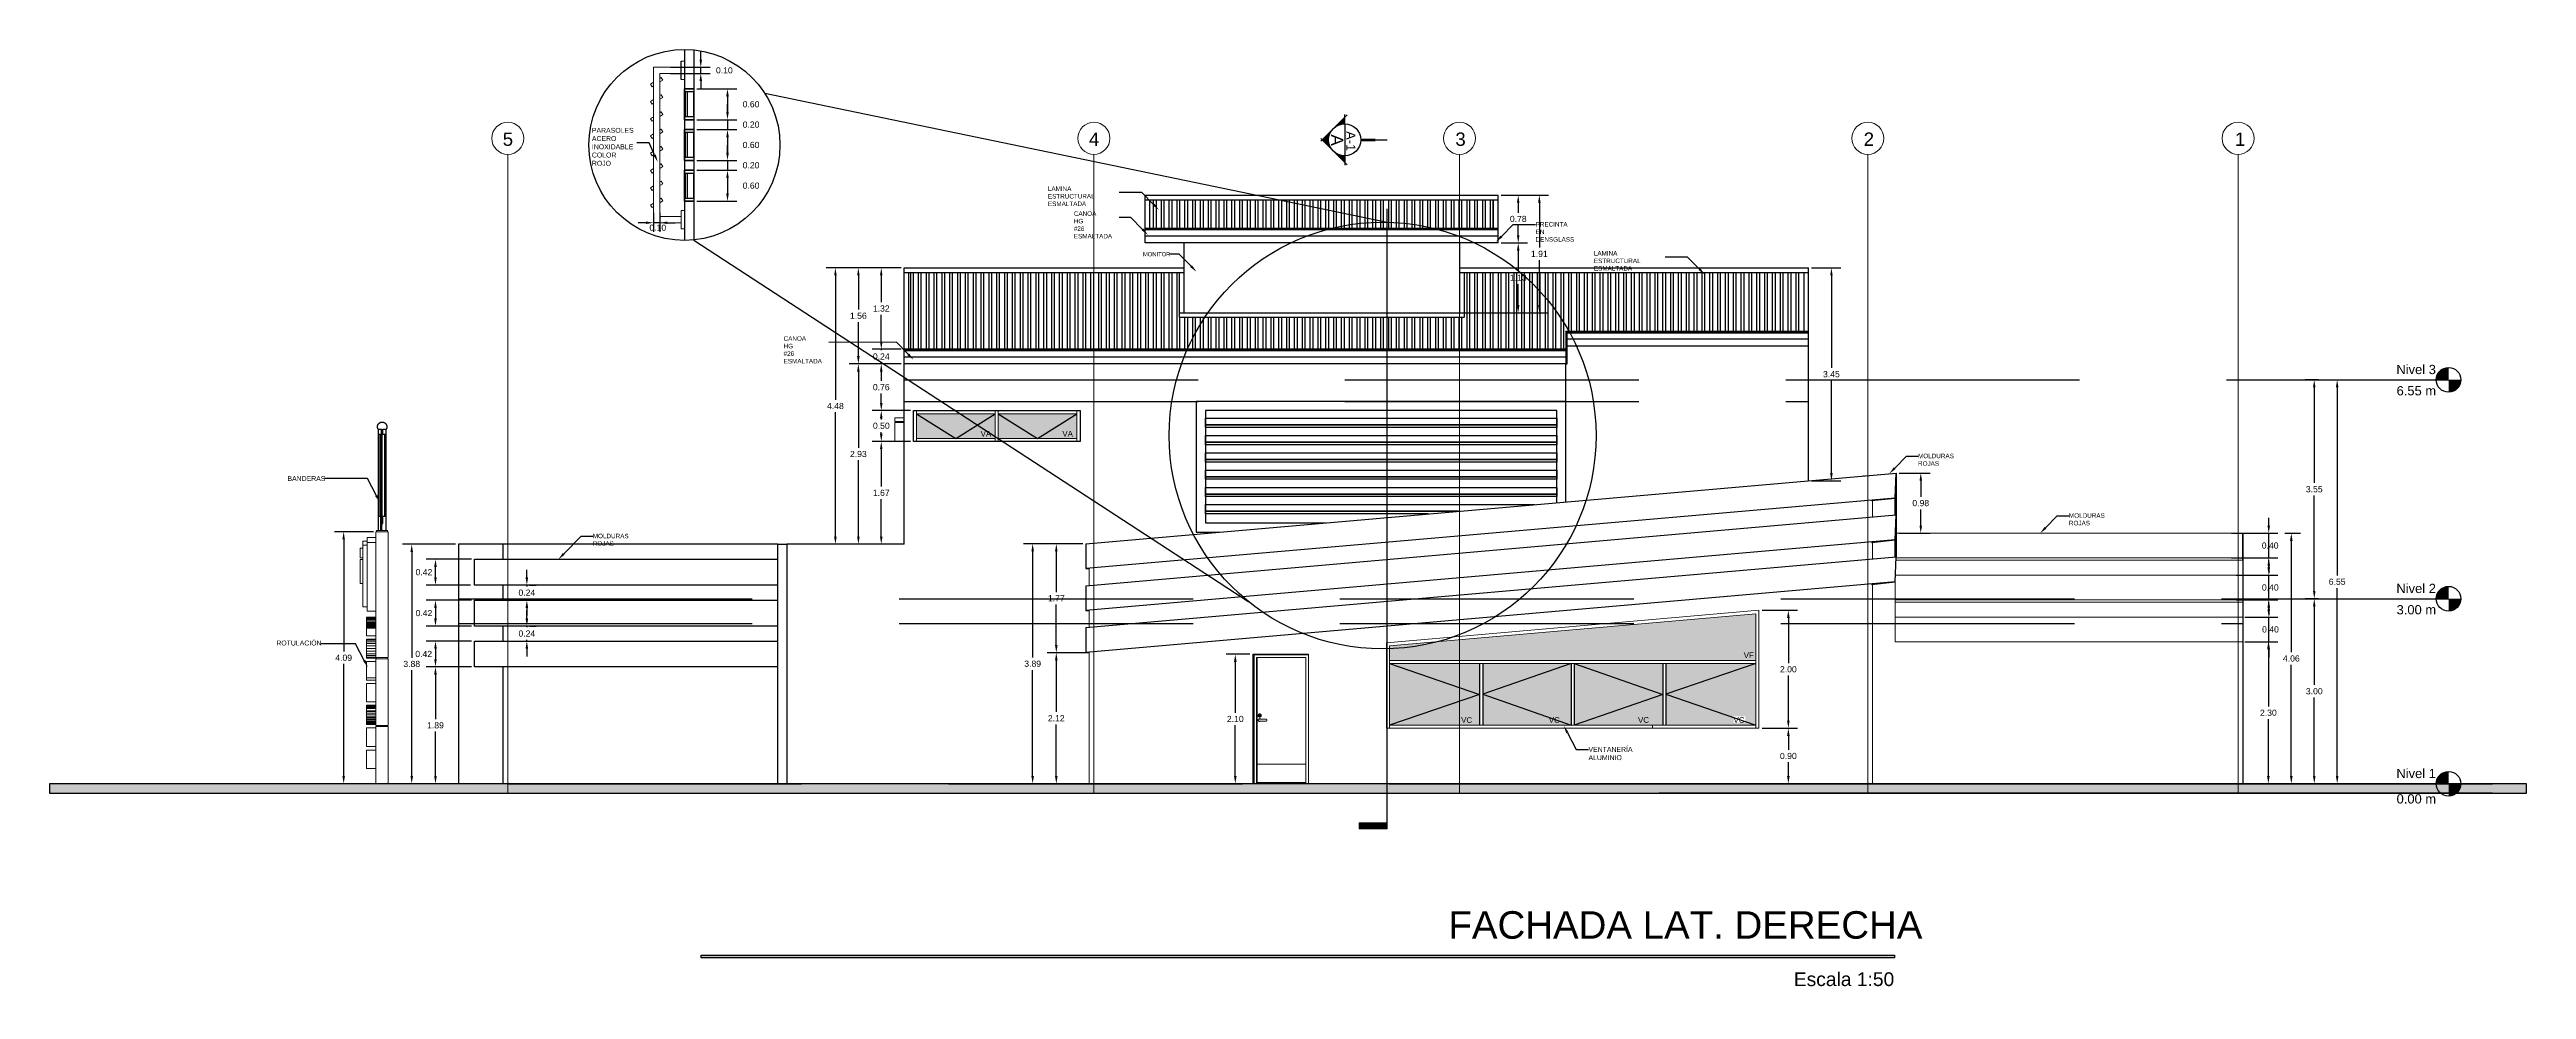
# Model space of a CAD drawing. Header units: inches. Extents: x -6 to 158, y 10 to 161.
# Drawn here: x 118.31 to 158.46, y 9.9 to 25.14 of the extents above; entities that cross this region are included whole.
import ezdxf
from ezdxf import colors
from ezdxf.entities.mleader import LeaderData, LeaderLine
from ezdxf.math import Vec2, Vec3

# ---------------------------------------------------------------- set-up
doc = ezdxf.new("R2010")
doc.units = ezdxf.units.IN
doc.header["$MEASUREMENT"] = 0
for name, pattern in [('Center', [40, 10, -5, 20, -5]), ('DASHED2', [9.525, 6.35, -3.175]), ('Grid Line', [22.225, 12.7, -3.175, 3.175, -3.175])]:
    doc.linetypes.add(name, pattern=pattern)
for name, color, linetype in [('10 HATCH 2', 9, 'Continuous'), ('2', 2, 'Continuous'), ('2 Ejes 2', 2, 'Continuous'), ('3', 3, 'Continuous'), ('4 Paredes', 5, 'Continuous'), ('5 Muebles', 1, 'Continuous'), ('6', 6, 'Continuous'), ('A-WALL-PATT', 9, 'Continuous'), ('Dim', 2, 'Continuous'), ('Hatch', 1, 'Continuous'), ('LCorte', 5, 'Center'), ('Proy', 1, 'DASHED2'), ('Seccion', 3, 'Continuous'), ('TEXTO', 2, 'Continuous')]:
    doc.layers.add(name, color=color, linetype=linetype)
for name, color, linetype, lineweight in [('A-COLS', 3, 'Continuous', 9), ('A-DOOR', 2, 'Continuous', 9), ('A-DOOR-FRAM', 2, 'Continuous', 18), ('A-FLOR', 5, 'Continuous', 9), ('A-GENM', 3, 'Continuous', 9), ('A-GLAZ-CWMG', 2, 'Continuous', 9), ('A-WALL', 5, 'Continuous', 9), ('L-SITE', 91, 'Continuous', 18), ('S-GRID', 1, 'Continuous', 9), ('S-GRID-IDEN', 1, 'Continuous', 9)]:
    doc.layers.add(name, color=color, linetype=linetype, lineweight=lineweight)
doc.styles.add('Arial', font='arial.ttf', dxfattribs={"height": 250})
doc.styles.add('Arial_1', font='arial.ttf', dxfattribs={"height": 450})
doc.styles.add('style1', font='micross.ttf')
doc.dimstyles.new('1-50', dxfattribs={"dimscale": 0.05, "dimtxt": 2, "dimasz": 2.5, "dimexe": 3, "dimexo": 1, "dimgap": 1, "dimtad": 0, "dimtih": 1, "dimtoh": 1, "dimzin": 1, "dimdsep": 46, "dimtxsty": 'style1', "dimcen": 2.5, "dimclrd": 124, "dimclre": 124, "dimclrt": 1, "dimadec": 0, "dimazin": 0, "dimtfac": 1, "dimtmove": 2, "dimatfit": 3, "dimfxl": 1, "dimtolj": 1, "dimtzin": 0, "dimlwd": -1, "dimlwe": -1, "dimarcsym": 0})

msp = doc.modelspace()

# ---------------------------------------------------------------- texts
at = {"layer": '2 Ejes 2', "insert": (125.655, 23.791), "char_height": 0.216, "width": 0.20395, "attachment_point": 1, "style": 'Arial_1'}
msp.add_mtext('5', dxfattribs=at)
at = {"layer": '2 Ejes 2', "color": 253, "char_height": 0.216, "width": 0.20395, "attachment_point": 1, "style": 'Arial_1'}
for s, insert in [('4', (135.155, 23.791)), ('3', (141.095, 23.791)), ('2', (147.713, 23.791)), ('1', (153.73, 23.791))]:
    msp.add_mtext(s, dxfattribs=dict(at, insert=insert))
at = {"layer": '4 Paredes', "attachment_point": 3, "line_spacing_factor": 0.941778, "style": 'Arial', "bg_fill": 3, "box_fill_scale": 1.25, "bg_fill_color": 256, "bg_fill_true_color": 13158600, "bg_fill_transparency": 0}
for s, insert, char_height, width in [('FACHADA LAT. DERECHA', (148.665, 11.166), 0.44588, 19.79372), ('Escala 1:50', (148.208, 10.175), 0.22294, 4.36475)]:
    msp.add_mtext(s, dxfattribs=dict(at, insert=insert, char_height=char_height, width=width))
at = {"layer": 'Proy', "color": 253, "ltscale": 0.75, "char_height": 0.15, "width": 0.92194, "attachment_point": 1, "style": 'Arial'}
for s, insert in [('6.55 m', (156.35, 19.679)), ('Nivel 3', (156.347, 20.024)), ('Nivel 2', (156.347, 16.474)), ('3.00 m', (156.35, 16.129)), ('Nivel 1', (156.347, 13.474)), ('0.00 m', (156.35, 13.062))]:
    msp.add_mtext(s, dxfattribs=dict(at, insert=insert))
at = {"layer": 'Seccion', "linetype": 'Continuous', "style": 'style1'}
for tag, p, height in [('A', (139.081, 23.76), 0.198), ('A-1', (139.327, 23.812), 0.148)]:
    msp.add_attdef(tag, p, '1', height=height, rotation=270, dxfattribs=at)
at = {"layer": 'TEXTO', "style": 'style1'}
for s, p in [('VA', (133.4, 18.861)), ('VA', (134.725, 18.861)), ('VF', (145.768, 15.27)), ('VC', (141.188, 14.22)), ('VC', (142.609, 14.221)), ('VC', (144.055, 14.22)), ('VC', (145.603, 14.221))]:
    msp.add_text(s, height=0.0921, dxfattribs=at).set_placement(p)

# ---------------------------------------------------------------- blocks, each defined once
blk = doc.blocks.new('Doors_Door-sets_JELD-WEN_Interior_HP_FS12_FCore_Single_1_0 - 890 x 2090 mm - M9 x M21-327305-Section 4')
at = {"layer": 'A-DOOR'}
for p, q in [((-2114, 2100), (-2114, 0)), ((-2104, 0), (-2104, 2090)), ((-2104, 2090), (-1223, 2090)), ((-1223, 2090), (-1223, 0)), ((-2015, 1115), (-2020, 1115)), ((-2020, 1099), (-2015, 1099)), ((-1915, 1049), (-2020, 1049)), ((-2020, 1014), (-1915, 1014)), ((-2014, 1133), (-2015, 1133)), ((-2015, 1080), (-2014, 1080)), ((-1995, 1111), (-1992, 1111)), ((-1992, 1103), (-1995, 1103)), ((-2063, 22), (-1265, 22)), ((-2063, 22), (-2063, 0)), ((-2055, 318), (-1265, 318)), ((-1265, 0), (-1265, 22))]:
    blk.add_line(p, q, dxfattribs=at)
at = {"layer": 'A-DOOR', "flags": 128}
for points in [[(-2020, 1049), (-2021, 1049), (-2022, 1049), (-2022, 1049), (-2023, 1049), (-2024, 1049), (-2025, 1048), (-2025, 1048), (-2026, 1048), (-2027, 1048), (-2027, 1048), (-2028, 1047), (-2028, 1047), (-2029, 1047), (-2030, 1046), (-2030, 1046), (-2031, 1046), (-2031, 1045), (-2032, 1045), (-2032, 1044), (-2033, 1044), (-2033, 1043), (-2034, 1043), (-2034, 1042), (-2035, 1042), (-2035, 1041), (-2035, 1040), (-2036, 1040), (-2036, 1039), (-2036, 1038), (-2037, 1038), (-2037, 1037), (-2037, 1037), (-2037, 1036), (-2037, 1035), (-2038, 1034), (-2038, 1034), (-2038, 1033), (-2038, 1032), (-2038, 1032), (-2038, 1031), (-2038, 1030), (-2038, 1030), (-2038, 1029), (-2037, 1028), (-2037, 1028), (-2037, 1027), (-2037, 1026), (-2037, 1026), (-2036, 1025), (-2036, 1024), (-2036, 1024), (-2036, 1023), (-2035, 1022), (-2035, 1022), (-2034, 1021), (-2034, 1021), (-2034, 1020), (-2033, 1020), (-2033, 1019), (-2032, 1019), (-2032, 1018), (-2031, 1018), (-2031, 1017), (-2030, 1017), (-2029, 1017), (-2029, 1016), (-2028, 1016), (-2028, 1016), (-2027, 1015), (-2026, 1015), (-2026, 1015), (-2025, 1015), (-2024, 1014), (-2024, 1014), (-2023, 1014), (-2022, 1014), (-2021, 1014), (-2021, 1014), (-2020, 1014)], [(-1915, 1014), (-1914, 1014), (-1914, 1014), (-1913, 1014), (-1912, 1014), (-1912, 1014), (-1911, 1015), (-1910, 1015), (-1909, 1015), (-1909, 1015), (-1908, 1015), (-1908, 1016), (-1907, 1016), (-1906, 1016), (-1906, 1017), (-1905, 1017), (-1905, 1017), (-1904, 1018), (-1903, 1018), (-1903, 1019), (-1902, 1019), (-1902, 1020), (-1902, 1020), (-1901, 1021), (-1901, 1021), (-1900, 1022), (-1900, 1023), (-1900, 1023), (-1899, 1024), (-1899, 1025), (-1899, 1025), (-1899, 1026), (-1898, 1026), (-1898, 1027), (-1898, 1028), (-1898, 1029), (-1898, 1029), (-1898, 1030), (-1898, 1031), (-1898, 1031), (-1898, 1032), (-1898, 1033), (-1898, 1033), (-1898, 1034), (-1898, 1035), (-1898, 1035), (-1898, 1036), (-1898, 1037), (-1899, 1037), (-1899, 1038), (-1899, 1039), (-1899, 1039), (-1900, 1040), (-1900, 1041), (-1901, 1041), (-1901, 1042), (-1901, 1042), (-1902, 1043), (-1902, 1043), (-1903, 1044), (-1903, 1044), (-1904, 1045), (-1904, 1045), (-1905, 1046), (-1905, 1046), (-1906, 1046), (-1907, 1047), (-1907, 1047), (-1908, 1047), (-1908, 1048), (-1909, 1048), (-1910, 1048), (-1910, 1048), (-1911, 1049), (-1912, 1049), (-1913, 1049), (-1913, 1049), (-1914, 1049), (-1915, 1049), (-1915, 1049)]]:
    blk.add_lwpolyline(points, dxfattribs=at)
at = {"layer": 'A-DOOR'}
for centre, major_axis, start_param, end_param in [((-2015, 1107), (0, 26), 4.712389, 7.659898), ((-2015, 1107), (0, 26), 1.76488, 4.712389), ((-2015, 1107), (0, 25), 4.712389, 7.643592), ((-2015, 1107), (0, 25), 1.781186, 4.712389), ((-2014, 1032), (0, 25), 5.531805, 7.853982), ((-2014, 1032), (0, 25), 1.570796, 3.889982), ((-2014, 1107), (0, 26), 4.712389, 6.597345), ((-2014, 1107), (0, 26), 2.827433, 4.712389), ((-2015, 1046), (0, 68.1), 5.938804, 6.312607), ((-2015, 1167), (0, 68.1), 3.112171, 3.485974), ((-2007, 1107), (0, 15.7), 4.45524, 4.969538)]:
    blk.add_ellipse(centre, major_axis=major_axis, ratio=0.989802, start_param=start_param, end_param=end_param, dxfattribs=at)
for points in [[(-1995, 1111), (-1997, 1111), (-2000, 1112), (-2006, 1113), (-2013, 1114), (-2020, 1115), (-2026, 1114), (-2032, 1113), (-2037, 1112), (-2040, 1111), (-2041, 1111)], [(-2041, 1111), (-2041, 1110), (-2041, 1109), (-2041, 1107), (-2041, 1107)], [(-2041, 1107), (-2041, 1106), (-2041, 1104), (-2041, 1103), (-2041, 1103)], [(-2041, 1103), (-2040, 1102), (-2037, 1101), (-2032, 1100), (-2026, 1099), (-2020, 1098), (-2013, 1099), (-2006, 1100), (-2000, 1101), (-1997, 1102), (-1995, 1103)], [(-1995, 1107), (-1995, 1107), (-1995, 1109), (-1995, 1110), (-1995, 1111)], [(-1995, 1103), (-1995, 1103), (-1995, 1104), (-1995, 1106), (-1995, 1107)]]:
    blk.add_open_spline(points, degree=3, dxfattribs=at)
at = {"layer": 'A-DOOR-FRAM'}
for p, q in [((-2104, 0), (-2104, 2090)), ((-1223, 2090), (-2104, 2090)), ((-2063, 2048), (-2063, 0)), ((-2063, 2048), (-1265, 2048)), ((-2056, 2048), (-2056, 22)), ((-1265, 2048), (-1265, 0)), ((-1223, 0), (-1223, 2090))]:
    blk.add_line(p, q, dxfattribs=at)
blk = doc.blocks.new('Rectangular Mullion - 50 x 150mm-1630268-Section 4')
at = {"layer": 'A-GLAZ-CWMG'}
for p, q in [((91, 900), (91, 950)), ((91, 950), (6030, 950)), ((91, 900), (6030, 900)), ((6030, 950), (6030, 900))]:
    blk.add_line(p, q, dxfattribs=at)
blk = doc.blocks.new('Rectangular Mullion - 50 x 150mm-1630272-Section 4')
at = {"layer": 'A-GLAZ-CWMG'}
for p, q in [((6079, 900), (6079, 2812)), ((6030, 900), (6030, 2757)), ((6079, 900), (6030, 900))]:
    blk.add_line(p, q, dxfattribs=at)
blk = doc.blocks.new('Pilares 1 - Pilares 1-954423-Section 4')
at = {"layer": 'A-COLS'}
for p, q in [((-16139, 4087), (-16339, 4087)), ((-16339, 4087), (-16339, 2047)), ((-16329, 4107), (-16149, 4107)), ((-16329, 4087), (-16329, 4107)), ((-16149, 4087), (-16149, 4107)), ((-16139, 2047), (-16139, 4087)), ((-16339, 2047), (-16139, 2047)), ((-16139, 2027), (-16339, 2027)), ((-16339, 2027), (-16339, 947)), ((-16329, 2027), (-16329, 2047)), ((-16149, 2027), (-16149, 2047)), ((-16139, 947), (-16139, 2027)), ((-16339, 947), (-16139, 947)), ((-16139, 927), (-16339, 927)), ((-16339, 927), (-16339, 0)), ((-16329, 927), (-16329, 947)), ((-16149, 927), (-16149, 947)), ((-16139, 0), (-16139, 927))]:
    blk.add_line(p, q, dxfattribs=at)
blk = doc.blocks.new('Pilares 3 - Pilares 3-989209-Section 4')
at = {"layer": 'A-COLS'}
for p, q in [((-16550, 3818), (-16592, 3818)), ((-16592, 3661), (-16550, 3661)), ((-16550, 3634), (-16592, 3634)), ((-16480, 3934), (-16550, 3934)), ((-16480, 3867), (-16550, 3867)), ((-16339, 3992), (-16480, 3992)), ((-16339, 3914), (-16480, 3914)), ((-16550, 3246), (-16592, 3246)), ((-16550, 2871), (-16480, 2871)), ((-16480, 2800), (-16339, 2800))]:
    blk.add_line(p, q, dxfattribs=at)
at = {"layer": 'A-COLS', "flags": 128}
for points in [[(-16592, 3666), (-16592, 3673), (-16592, 3682), (-16592, 3694), (-16592, 3707), (-16592, 3722), (-16592, 3737), (-16592, 3752), (-16592, 3767), (-16592, 3781), (-16592, 3793), (-16592, 3803), (-16592, 3811), (-16592, 3816), (-16592, 3818), (-16592, 3818)], [(-16592, 3661), (-16592, 3662), (-16592, 3666)]]:
    blk.add_lwpolyline(points, dxfattribs=at)
at = {"layer": 'A-COLS'}
for points, knots in [([(-16592, 3246), (-16592, 3304), (-16592, 3351), (-16592, 3400), (-16592, 3416), (-16592, 3435), (-16592, 3456), (-16592, 3493), (-16592, 3534), (-16592, 3575), (-16592, 3609), (-16592, 3625), (-16592, 3633), (-16592, 3634), (-16592, 3634)], [0, 0, 0, 0, 0.170278, 0.327936, 0.470406, 0.590565, 0.702093, 0.821501, 0.958902, 1.09866, 1.244382, 1.400884, 1.562256, 1.643619, 1.643619, 1.643619, 1.643619]), ([(-16550, 3867), (-16550, 3880), (-16550, 3900), (-16550, 3915), (-16550, 3922), (-16550, 3926), (-16550, 3929), (-16550, 3931), (-16550, 3933), (-16550, 3934), (-16550, 3934), (-16550, 3934)], [0, 0, 0, 0, 0.175291, 0.350582, 0.4382276, 0.5258731, 0.6135186, 0.7011641, 0.7888096, 0.8764551, 0.9811172, 0.9811172, 0.9811172, 0.9811172]), ([(-16550, 2871), (-16550, 2884), (-16550, 2905), (-16550, 2929), (-16550, 2944), (-16550, 2956), (-16550, 2965), (-16550, 2973), (-16550, 2981), (-16550, 2989), (-16550, 2999), (-16550, 3011), (-16550, 3025), (-16550, 3039), (-16550, 3053), (-16550, 3068), (-16550, 3084), (-16550, 3106), (-16550, 3129), (-16550, 3154), (-16550, 3180), (-16550, 3212), (-16550, 3251), (-16550, 3291), (-16550, 3331), (-16550, 3372), (-16550, 3415), (-16550, 3460), (-16550, 3502), (-16550, 3539), (-16550, 3567), (-16550, 3598), (-16550, 3637), (-16550, 3686), (-16550, 3761), (-16550, 3824), (-16550, 3867)], [0.047837, 0.047837, 0.047837, 0.047837, 0.146833, 0.220249, 0.293665, 0.330373, 0.367081, 0.403789, 0.440498, 0.477206, 0.513914, 0.58733, 0.660746, 0.734163, 0.807579, 0.880995, 0.954412, 1.027828, 1.17466, 1.248077, 1.321493, 1.468325, 1.615158, 1.76199, 1.908823, 2.055656, 2.202488, 2.349321, 2.496153, 2.569569, 2.642986, 2.716402, 2.789818, 2.899943, 3.010067, 3.172666, 3.172666, 3.172666, 3.172666]), ([(-16480, 3992), (-16480, 3992), (-16480, 3988), (-16480, 3967), (-16480, 3914)], [-1.051746, -1.051746, -1.051746, -1.051746, -0.661863, 0, 0, 0, 0]), ([(-16480, 3914), (-16480, 3720), (-16480, 3505), (-16480, 3310), (-16480, 3146), (-16480, 3015), (-16480, 2932), (-16480, 2857), (-16480, 2800)], [-3.230316, -3.230316, -3.230316, -3.230316, -2.553893, -1.891322, -1.300305, -0.801964, -0.377698, 0, 0, 0, 0])]:
    blk.add_open_spline(points, degree=3, knots=knots, dxfattribs=at)
blk = doc.blocks.new('American_Flag_9144 - American_Flag_9144-992217-Section 4')
at = {"layer": 'Hatch'}
for p, q in [((-16299, 5744), (-16299, 4107)), ((-16249, 5744), (-16299, 5744)), ((-16293, 5665), (-16293, 4340)), ((-16266, 5665), (-16266, 4340)), ((-16249, 5744), (-16223, 5744)), ((-16249, 5665), (-16249, 5744)), ((-16245, 5665), (-16243, 5665)), ((-16245, 4340), (-16245, 5665)), ((-16243, 5665), (-16243, 4340)), ((-16173, 5744), (-16223, 5744)), ((-16223, 5665), (-16223, 5744)), ((-16194, 4340), (-16194, 5665)), ((-16187, 4340), (-16187, 5665)), ((-16186, 4340), (-16186, 5665)), ((-16172, 4107), (-16172, 5744)), ((-16243, 4340), (-16245, 4340)), ((-16242, 4220), (-16223, 4220)), ((-16223, 4220), (-16223, 4340))]:
    blk.add_line(p, q, dxfattribs=at)
at = {"layer": 'Hatch', "flags": 128}
for points in [[(-16298, 5744), (-16300, 5747), (-16301, 5749), (-16303, 5752), (-16304, 5755), (-16306, 5757), (-16307, 5760), (-16308, 5763), (-16309, 5766), (-16310, 5769), (-16310, 5772), (-16311, 5775), (-16311, 5778), (-16312, 5781), (-16312, 5784), (-16312, 5787), (-16312, 5790), (-16312, 5793), (-16312, 5797), (-16311, 5800), (-16311, 5803), (-16310, 5806), (-16309, 5809), (-16308, 5812), (-16307, 5814), (-16306, 5817), (-16305, 5820), (-16304, 5823), (-16302, 5826), (-16301, 5828), (-16299, 5831), (-16297, 5833), (-16295, 5836), (-16293, 5838), (-16291, 5841), (-16289, 5843), (-16287, 5845), (-16285, 5847), (-16282, 5849), (-16280, 5851), (-16277, 5852), (-16275, 5854), (-16272, 5856), (-16269, 5857), (-16266, 5858), (-16264, 5859), (-16261, 5861), (-16258, 5862), (-16255, 5862), (-16252, 5863), (-16249, 5864), (-16246, 5864), (-16243, 5865), (-16240, 5865), (-16237, 5865), (-16236, 5865)], [(-16236, 5865), (-16233, 5865), (-16230, 5865), (-16227, 5864), (-16224, 5864), (-16221, 5863), (-16218, 5863), (-16215, 5862), (-16212, 5861), (-16209, 5860), (-16206, 5859), (-16203, 5857), (-16201, 5856), (-16198, 5854), (-16195, 5853), (-16193, 5851), (-16190, 5849), (-16188, 5847), (-16185, 5845), (-16183, 5843), (-16181, 5841), (-16179, 5839), (-16177, 5836), (-16175, 5834), (-16173, 5831), (-16172, 5829), (-16170, 5826), (-16169, 5824), (-16167, 5821), (-16166, 5818), (-16165, 5815), (-16164, 5812), (-16163, 5809), (-16162, 5806), (-16161, 5803), (-16161, 5800), (-16160, 5797), (-16160, 5794), (-16160, 5791), (-16160, 5788), (-16160, 5785), (-16160, 5782), (-16160, 5779), (-16161, 5776), (-16161, 5773), (-16162, 5770), (-16163, 5767), (-16164, 5764), (-16165, 5761), (-16166, 5758), (-16167, 5755), (-16169, 5752), (-16170, 5750), (-16172, 5747), (-16173, 5745), (-16174, 5744)], [(-16255, 4107), (-16255, 4195), (-16255, 4261), (-16255, 4316), (-16255, 4340)], [(-16242, 4107), (-16242, 4195), (-16242, 4261), (-16242, 4316), (-16242, 4340)]]:
    blk.add_lwpolyline(points, dxfattribs=at)
at = {"layer": 'Hatch'}
for points, knots in [([(-16266, 5665), (-16269, 5665), (-16284, 5665), (-16293, 5665), (-16293, 5665)], [3.8007994, 3.8007994, 3.8007994, 3.8007994, 3.856576, 4.1278944, 4.1278944, 4.1278944, 4.1278944]), ([(-16245, 5665), (-16254, 5665), (-16265, 5665), (-16266, 5665), (-16266, 5665)], [1.735364, 1.735364, 1.735364, 1.735364, 1.9982046, 2.1027879, 2.1027879, 2.1027879, 2.1027879]), ([(-16194, 5665), (-16194, 5665), (-16194, 5665), (-16194, 5665), (-16195, 5665), (-16196, 5665), (-16198, 5665), (-16200, 5665), (-16203, 5665), (-16206, 5665), (-16210, 5665), (-16214, 5665), (-16219, 5665), (-16222, 5665), (-16224, 5665)], [-1.0496127, -1.0496127, -1.0496127, -1.0496127, -1.048045, -1.0058552, -0.9636655, -0.9214758, -0.8792861, -0.8370964, -0.7949067, -0.7527169, -0.7105272, -0.6683375, -0.6261478, -0.5912537, -0.5912537, -0.5912537, -0.5912537]), ([(-16186, 5665), (-16186, 5665), (-16186, 5665), (-16187, 5665), (-16191, 5665), (-16194, 5665), (-16194, 5665)], [-3.0955185, -3.0955185, -3.0955185, -3.0955185, -3.0731514, -2.988772, -2.9043925, -2.8897962, -2.8897962, -2.8897962, -2.8897962]), ([(-16293, 4340), (-16293, 4340), (-16284, 4340), (-16269, 4340), (-16266, 4340)], [-4.1278944, -4.1278944, -4.1278944, -4.1278944, -3.856576, -3.8007994, -3.8007994, -3.8007994, -3.8007994]), ([(-16266, 4340), (-16266, 4340), (-16265, 4340), (-16254, 4340), (-16245, 4340)], [-2.1027879, -2.1027879, -2.1027879, -2.1027879, -1.9982046, -1.735364, -1.735364, -1.735364, -1.735364]), ([(-16243, 4340), (-16241, 4340), (-16237, 4340), (-16230, 4340), (-16225, 4340), (-16219, 4340), (-16214, 4340), (-16210, 4340), (-16206, 4340), (-16203, 4340), (-16200, 4340), (-16198, 4340), (-16196, 4340), (-16195, 4340), (-16194, 4340), (-16194, 4340), (-16194, 4340), (-16194, 4340)], [0.460294, 0.460294, 0.460294, 0.460294, 0.4995786, 0.5417684, 0.5839581, 0.6261478, 0.6683375, 0.7105272, 0.7527169, 0.7949067, 0.8370964, 0.8792861, 0.9214758, 0.9636655, 1.0058552, 1.048045, 1.0496127, 1.0496127, 1.0496127, 1.0496127]), ([(-16194, 4340), (-16194, 4340), (-16191, 4340), (-16187, 4340), (-16186, 4340), (-16186, 4340), (-16186, 4340)], [2.8897962, 2.8897962, 2.8897962, 2.8897962, 2.9043925, 2.988772, 3.0731514, 3.0955185, 3.0955185, 3.0955185, 3.0955185])]:
    blk.add_open_spline(points, degree=3, knots=knots, dxfattribs=at)
blk = doc.blocks.new('*D542')
at = {"layer": 'Defpoints', "color": 0, "transparency": 16777216}
for p in [(153.853, 15.534), (154.272, 15.534), (153.901, 13.232)]:
    blk.add_point(p, dxfattribs=at)
at = {"layer": 'Dim', "color": 124, "transparency": 16777216}
for p, q in [((153.903, 15.534), (154.422, 15.534)), ((154.272, 15.409), (154.272, 14.485)), ((154.272, 13.357), (154.272, 14.281)), ((153.951, 13.232), (154.422, 13.232))]:
    blk.add_line(p, q, dxfattribs=at)
for points in [[(154.251, 15.409), (154.293, 15.409), (154.272, 15.534)], [(154.251, 13.357), (154.293, 13.357), (154.272, 13.232)]]:
    blk.add_solid(points, dxfattribs=at)
at = {"layer": 'Dim', "color": 1, "transparency": 16777216, "insert": (154.272, 14.383), "char_height": 0.1, "attachment_point": 5, "style": 'style1'}
blk.add_mtext('\\A1;2.30', dxfattribs=at)
blk = doc.blocks.new('*D543')
at = {"layer": 'Defpoints', "color": 0, "transparency": 16777216}
for p in [(153.841, 15.934), (154.278, 15.934), (153.841, 15.534)]:
    blk.add_point(p, dxfattribs=at)
at = {"layer": 'Dim', "color": 124, "transparency": 16777216}
for p, q in [((154.278, 16.059), (154.278, 16.184)), ((153.891, 15.934), (154.428, 15.934)), ((154.278, 15.534), (154.278, 15.934)), ((153.891, 15.534), (154.428, 15.534)), ((154.278, 15.409), (154.278, 15.284))]:
    blk.add_line(p, q, dxfattribs=at)
for points in [[(154.257, 16.059), (154.299, 16.059), (154.278, 15.934)], [(154.257, 15.409), (154.299, 15.409), (154.278, 15.534)]]:
    blk.add_solid(points, dxfattribs=at)
at = {"layer": 'Dim', "color": 1, "transparency": 16777216, "insert": (154.306, 15.734), "char_height": 0.1, "attachment_point": 5, "style": 'style1'}
blk.add_mtext('\\A1;0.40', dxfattribs=at)
blk = doc.blocks.new('*D544')
at = {"layer": 'Defpoints', "color": 0, "transparency": 16777216}
for p in [(153.702, 16.614), (154.278, 16.614), (153.702, 16.214)]:
    blk.add_point(p, dxfattribs=at)
at = {"layer": 'Dim', "color": 124, "transparency": 16777216}
for p, q in [((154.278, 16.739), (154.278, 16.864)), ((153.752, 16.614), (154.428, 16.614)), ((154.278, 16.214), (154.278, 16.614)), ((153.752, 16.214), (154.428, 16.214)), ((154.278, 16.089), (154.278, 15.964))]:
    blk.add_line(p, q, dxfattribs=at)
for points in [[(154.257, 16.739), (154.299, 16.739), (154.278, 16.614)], [(154.257, 16.089), (154.299, 16.089), (154.278, 16.214)]]:
    blk.add_solid(points, dxfattribs=at)
at = {"layer": 'Dim', "color": 1, "transparency": 16777216, "insert": (154.303, 16.414), "char_height": 0.1, "attachment_point": 5, "style": 'style1'}
blk.add_mtext('\\A1;0.40', dxfattribs=at)
blk = doc.blocks.new('*D545')
at = {"layer": 'Defpoints', "color": 0, "transparency": 16777216}
for p in [(153.626, 17.294), (154.278, 17.294), (153.626, 16.894)]:
    blk.add_point(p, dxfattribs=at)
at = {"layer": 'Dim', "color": 124, "transparency": 16777216}
for p, q in [((153.676, 17.294), (154.428, 17.294)), ((154.278, 17.419), (154.278, 17.544)), ((154.278, 16.894), (154.278, 17.294)), ((153.676, 16.894), (154.428, 16.894)), ((154.278, 16.769), (154.278, 16.644))]:
    blk.add_line(p, q, dxfattribs=at)
for points in [[(154.257, 17.419), (154.299, 17.419), (154.278, 17.294)], [(154.257, 16.769), (154.299, 16.769), (154.278, 16.894)]]:
    blk.add_solid(points, dxfattribs=at)
at = {"layer": 'Dim', "color": 1, "transparency": 16777216, "insert": (154.301, 17.094), "char_height": 0.1, "attachment_point": 5, "style": 'style1'}
blk.add_mtext('\\A1;0.40', dxfattribs=at)
blk = doc.blocks.new('*D546')
at = {"layer": 'Defpoints', "color": 0, "transparency": 16777216}
for p in [(154.489, 17.294), (154.644, 17.294), (154.489, 13.232)]:
    blk.add_point(p, dxfattribs=at)
at = {"layer": 'Dim', "color": 124, "transparency": 16777216}
for p, q in [((154.539, 17.294), (154.794, 17.294)), ((154.644, 17.169), (154.644, 15.365)), ((154.644, 13.357), (154.644, 15.161)), ((154.539, 13.232), (154.794, 13.232))]:
    blk.add_line(p, q, dxfattribs=at)
for points in [[(154.623, 17.169), (154.665, 17.169), (154.644, 17.294)], [(154.623, 13.357), (154.665, 13.357), (154.644, 13.232)]]:
    blk.add_solid(points, dxfattribs=at)
at = {"layer": 'Dim', "color": 1, "transparency": 16777216, "insert": (154.644, 15.263), "char_height": 0.1, "attachment_point": 5, "style": 'style1'}
blk.add_mtext('\\A1;4.06', dxfattribs=at)
blk = doc.blocks.new('*D547')
at = {"layer": 'Defpoints', "color": 0, "transparency": 16777216}
for p in [(146.016, 14.132), (146.079, 13.232), (146.492, 13.232)]:
    blk.add_point(p, dxfattribs=at)
at = {"layer": 'Dim', "color": 124, "transparency": 16777216}
for p, q in [((146.066, 14.132), (146.642, 14.132)), ((146.492, 14.007), (146.492, 13.784)), ((146.492, 13.357), (146.492, 13.581)), ((146.129, 13.232), (146.642, 13.232))]:
    blk.add_line(p, q, dxfattribs=at)
for points in [[(146.471, 14.007), (146.513, 14.007), (146.492, 14.132)], [(146.471, 13.357), (146.513, 13.357), (146.492, 13.232)]]:
    blk.add_solid(points, dxfattribs=at)
at = {"layer": 'Dim', "color": 1, "transparency": 16777216, "insert": (146.492, 13.682), "char_height": 0.1, "attachment_point": 5, "style": 'style1'}
blk.add_mtext('\\A1;0.90', dxfattribs=at)
blk = doc.blocks.new('*D548')
at = {"layer": 'Defpoints', "color": 0, "transparency": 16777216}
for p in [(146.016, 16.044), (146.492, 16.044), (146.016, 14.132)]:
    blk.add_point(p, dxfattribs=at)
at = {"layer": 'Dim', "color": 124, "transparency": 16777216}
for p, q in [((146.066, 16.044), (146.642, 16.044)), ((146.492, 15.919), (146.492, 15.19)), ((146.492, 14.257), (146.492, 14.986)), ((146.066, 14.132), (146.642, 14.132))]:
    blk.add_line(p, q, dxfattribs=at)
for points in [[(146.471, 15.919), (146.513, 15.919), (146.492, 16.044)], [(146.471, 14.257), (146.513, 14.257), (146.492, 14.132)]]:
    blk.add_solid(points, dxfattribs=at)
at = {"layer": 'Dim', "color": 1, "transparency": 16777216, "insert": (146.492, 15.088), "char_height": 0.1, "attachment_point": 5, "style": 'style1'}
blk.add_mtext('\\A1;2.00', dxfattribs=at)
blk = doc.blocks.new('*D549')
at = {"layer": 'Defpoints', "color": 0, "transparency": 16777216}
for p in [(137.814, 15.332), (137.528, 13.232), (137.778, 13.232)]:
    blk.add_point(p, dxfattribs=at)
at = {"layer": 'Dim', "color": 124, "transparency": 16777216}
for p, q in [((137.764, 15.332), (137.378, 15.332)), ((137.528, 15.207), (137.528, 14.384)), ((137.528, 13.357), (137.528, 14.181)), ((137.728, 13.232), (137.378, 13.232))]:
    blk.add_line(p, q, dxfattribs=at)
for points in [[(137.507, 15.207), (137.549, 15.207), (137.528, 15.332)], [(137.507, 13.357), (137.549, 13.357), (137.528, 13.232)]]:
    blk.add_solid(points, dxfattribs=at)
at = {"layer": 'Dim', "color": 1, "transparency": 16777216, "insert": (137.528, 14.282), "char_height": 0.1, "attachment_point": 5, "style": 'style1'}
blk.add_mtext('\\A1;2.10', dxfattribs=at)
blk = doc.blocks.new('*D550')
at = {"layer": 'Defpoints', "color": 0, "transparency": 16777216}
for p in [(134.627, 15.357), (135.162, 15.357), (135.162, 13.232)]:
    blk.add_point(p, dxfattribs=at)
at = {"layer": 'Dim', "color": 124, "transparency": 16777216}
for p, q in [((135.112, 15.357), (134.477, 15.357)), ((134.627, 15.232), (134.627, 14.396)), ((134.627, 13.357), (134.627, 14.194)), ((135.112, 13.232), (134.477, 13.232))]:
    blk.add_line(p, q, dxfattribs=at)
for points in [[(134.606, 15.232), (134.648, 15.232), (134.627, 15.357)], [(134.606, 13.357), (134.648, 13.357), (134.627, 13.232)]]:
    blk.add_solid(points, dxfattribs=at)
at = {"layer": 'Dim', "color": 1, "transparency": 16777216, "insert": (134.627, 14.295), "char_height": 0.1, "attachment_point": 5, "style": 'style1'}
blk.add_mtext('\\A1;2.12', dxfattribs=at)
blk = doc.blocks.new('*D551')
at = {"layer": 'Defpoints', "color": 0, "transparency": 16777216}
for p in [(134.627, 17.123), (135.107, 17.123), (135.162, 15.357)]:
    blk.add_point(p, dxfattribs=at)
at = {"layer": 'Dim', "color": 124, "transparency": 16777216}
for p, q in [((135.057, 17.123), (134.477, 17.123)), ((134.627, 16.998), (134.627, 16.341)), ((134.627, 15.482), (134.627, 16.139)), ((135.112, 15.357), (134.477, 15.357))]:
    blk.add_line(p, q, dxfattribs=at)
for points in [[(134.606, 16.998), (134.648, 16.998), (134.627, 17.123)], [(134.606, 15.482), (134.648, 15.482), (134.627, 15.357)]]:
    blk.add_solid(points, dxfattribs=at)
at = {"layer": 'Dim', "color": 1, "transparency": 16777216, "insert": (134.627, 16.24), "char_height": 0.1, "attachment_point": 5, "style": 'style1'}
blk.add_mtext('\\A1;1.77', dxfattribs=at)
blk = doc.blocks.new('*D552')
at = {"layer": 'Defpoints', "color": 0, "transparency": 16777216}
for p in [(131.79, 18.782), (132.312, 18.782), (132.162, 17.115)]:
    blk.add_point(p, dxfattribs=at)
at = {"layer": 'Dim', "color": 124, "transparency": 16777216}
for p, q in [((132.262, 18.782), (131.64, 18.782)), ((131.79, 18.657), (131.79, 18.05)), ((131.79, 17.24), (131.79, 17.847)), ((132.112, 17.115), (131.64, 17.115))]:
    blk.add_line(p, q, dxfattribs=at)
for points in [[(131.769, 18.657), (131.811, 18.657), (131.79, 18.782)], [(131.769, 17.24), (131.811, 17.24), (131.79, 17.115)]]:
    blk.add_solid(points, dxfattribs=at)
at = {"layer": 'Dim', "color": 1, "transparency": 16777216, "insert": (131.79, 17.949), "char_height": 0.1, "attachment_point": 5, "style": 'style1'}
blk.add_mtext('\\A1;1.67', dxfattribs=at)
blk = doc.blocks.new('*D553')
at = {"layer": 'Defpoints', "color": 0, "transparency": 16777216}
for p in [(131.79, 19.282), (132.312, 19.282), (132.312, 18.782)]:
    blk.add_point(p, dxfattribs=at)
at = {"layer": 'Dim', "color": 124, "transparency": 16777216}
for p, q in [((132.262, 19.282), (131.64, 19.282)), ((131.79, 19.157), (131.79, 19.138)), ((131.79, 18.907), (131.79, 18.934)), ((132.262, 18.782), (131.64, 18.782))]:
    blk.add_line(p, q, dxfattribs=at)
for points in [[(131.769, 19.157), (131.811, 19.157), (131.79, 19.282)], [(131.769, 18.907), (131.811, 18.907), (131.79, 18.782)]]:
    blk.add_solid(points, dxfattribs=at)
at = {"layer": 'Dim', "color": 1, "transparency": 16777216, "insert": (131.791, 19.036), "char_height": 0.1, "attachment_point": 5, "style": 'style1'}
blk.add_mtext('\\A1;0.50', dxfattribs=at)
blk = doc.blocks.new('*D554')
at = {"layer": 'Defpoints', "color": 0, "transparency": 16777216}
for p in [(131.79, 20.041), (132.162, 20.041), (132.162, 19.282)]:
    blk.add_point(p, dxfattribs=at)
at = {"layer": 'Dim', "color": 124, "transparency": 16777216}
for p, q in [((132.112, 20.041), (131.64, 20.041)), ((131.79, 19.916), (131.79, 19.764)), ((132.112, 19.282), (131.64, 19.282)), ((131.79, 19.407), (131.79, 19.56))]:
    blk.add_line(p, q, dxfattribs=at)
for points in [[(131.769, 19.916), (131.811, 19.916), (131.79, 20.041)], [(131.769, 19.407), (131.811, 19.407), (131.79, 19.282)]]:
    blk.add_solid(points, dxfattribs=at)
at = {"layer": 'Dim', "color": 1, "transparency": 16777216, "insert": (131.79, 19.662), "char_height": 0.1, "attachment_point": 5, "style": 'style1'}
blk.add_mtext('\\A1;0.76', dxfattribs=at)
blk = doc.blocks.new('*D555')
at = {"layer": 'Defpoints', "color": 0, "transparency": 16777216}
for p in [(131.79, 20.276), (132.162, 20.276), (132.162, 20.041)]:
    blk.add_point(p, dxfattribs=at)
at = {"layer": 'Dim', "color": 124, "transparency": 16777216}
for p, q in [((131.79, 20.401), (131.79, 20.526)), ((132.112, 20.276), (131.64, 20.276)), ((131.79, 20.276), (131.79, 20.26)), ((132.112, 20.041), (131.64, 20.041)), ((131.79, 20.041), (131.79, 20.057)), ((131.79, 19.916), (131.79, 19.791))]:
    blk.add_line(p, q, dxfattribs=at)
for points in [[(131.769, 20.401), (131.811, 20.401), (131.79, 20.276)], [(131.769, 19.916), (131.811, 19.916), (131.79, 20.041)]]:
    blk.add_solid(points, dxfattribs=at)
at = {"layer": 'Dim', "color": 1, "transparency": 16777216, "insert": (131.79, 20.159), "char_height": 0.1, "attachment_point": 5, "style": 'style1'}
blk.add_mtext('\\A1;0.24', dxfattribs=at)
blk = doc.blocks.new('*D556')
at = {"layer": 'Defpoints', "color": 0, "transparency": 16777216}
for p in [(131.79, 21.598), (132.162, 21.598), (132.162, 20.276)]:
    blk.add_point(p, dxfattribs=at)
at = {"layer": 'Dim', "color": 124, "transparency": 16777216}
for p, q in [((132.112, 21.598), (131.64, 21.598)), ((131.79, 21.473), (131.79, 21.039)), ((131.79, 20.401), (131.79, 20.836)), ((132.112, 20.276), (131.64, 20.276))]:
    blk.add_line(p, q, dxfattribs=at)
for points in [[(131.769, 21.473), (131.811, 21.473), (131.79, 21.598)], [(131.769, 20.401), (131.811, 20.401), (131.79, 20.276)]]:
    blk.add_solid(points, dxfattribs=at)
at = {"layer": 'Dim', "color": 1, "transparency": 16777216, "insert": (131.79, 20.937), "char_height": 0.1, "attachment_point": 5, "style": 'style1'}
blk.add_mtext('\\A1;1.32', dxfattribs=at)
blk = doc.blocks.new('*D423')
at = {"layer": 'Defpoints', "color": 0, "transparency": 16777216}
for p in [(131.419, 20.041), (132.162, 20.041), (132.162, 17.115)]:
    blk.add_point(p, dxfattribs=at)
at = {"layer": 'Dim', "color": 124, "transparency": 16777216}
for p, q in [((132.112, 20.041), (131.269, 20.041)), ((131.419, 19.916), (131.419, 18.679)), ((131.419, 17.24), (131.419, 18.476)), ((132.112, 17.115), (131.269, 17.115))]:
    blk.add_line(p, q, dxfattribs=at)
for points in [[(131.398, 19.916), (131.44, 19.916), (131.419, 20.041)], [(131.398, 17.24), (131.44, 17.24), (131.419, 17.115)]]:
    blk.add_solid(points, dxfattribs=at)
at = {"layer": 'Dim', "color": 1, "transparency": 16777216, "insert": (131.419, 18.578), "char_height": 0.1, "attachment_point": 5, "style": 'style1'}
blk.add_mtext('\\A1;2.93', dxfattribs=at)
blk = doc.blocks.new('*D424')
at = {"layer": 'Defpoints', "color": 0, "transparency": 16777216}
for p in [(131.419, 21.598), (131.79, 21.598), (131.79, 20.041)]:
    blk.add_point(p, dxfattribs=at)
at = {"layer": 'Dim', "color": 124, "transparency": 16777216}
for p, q in [((131.74, 21.598), (131.269, 21.598)), ((131.419, 21.473), (131.419, 20.921)), ((131.419, 20.166), (131.419, 20.718)), ((131.74, 20.041), (131.269, 20.041))]:
    blk.add_line(p, q, dxfattribs=at)
for points in [[(131.398, 21.473), (131.44, 21.473), (131.419, 21.598)], [(131.398, 20.166), (131.44, 20.166), (131.419, 20.041)]]:
    blk.add_solid(points, dxfattribs=at)
at = {"layer": 'Dim', "color": 1, "transparency": 16777216, "insert": (131.419, 20.82), "char_height": 0.1, "attachment_point": 5, "style": 'style1'}
blk.add_mtext('\\A1;1.56', dxfattribs=at)
blk = doc.blocks.new('*D557')
at = {"layer": 'Defpoints', "color": 0, "transparency": 16777216}
for p in [(131.047, 21.598), (131.419, 21.598), (131.419, 17.115)]:
    blk.add_point(p, dxfattribs=at)
at = {"layer": 'Dim', "color": 124, "transparency": 16777216}
for p, q in [((131.369, 21.598), (130.897, 21.598)), ((131.047, 21.473), (131.047, 19.458)), ((131.047, 17.24), (131.047, 19.255)), ((131.369, 17.115), (130.897, 17.115))]:
    blk.add_line(p, q, dxfattribs=at)
for points in [[(131.026, 21.473), (131.068, 21.473), (131.047, 21.598)], [(131.026, 17.24), (131.068, 17.24), (131.047, 17.115)]]:
    blk.add_solid(points, dxfattribs=at)
at = {"layer": 'Dim', "color": 1, "transparency": 16777216, "insert": (131.047, 19.356), "char_height": 0.1, "attachment_point": 5, "style": 'style1'}
blk.add_mtext('\\A1;4.48', dxfattribs=at)
blk = doc.blocks.new('*D558')
at = {"layer": 'Defpoints', "color": 0, "transparency": 16777216}
for p in [(123.077, 17.319), (123.608, 17.319), (123.598, 13.232)]:
    blk.add_point(p, dxfattribs=at)
at = {"layer": 'Dim', "color": 124, "transparency": 16777216}
for p, q in [((123.558, 17.319), (122.927, 17.319)), ((123.077, 17.194), (123.077, 15.377)), ((123.077, 13.357), (123.077, 15.174)), ((123.548, 13.232), (122.927, 13.232))]:
    blk.add_line(p, q, dxfattribs=at)
for points in [[(123.056, 17.194), (123.097, 17.194), (123.077, 17.319)], [(123.056, 13.357), (123.097, 13.357), (123.077, 13.232)]]:
    blk.add_solid(points, dxfattribs=at)
at = {"layer": 'Dim', "color": 1, "transparency": 16777216, "insert": (123.077, 15.275), "char_height": 0.1, "attachment_point": 5, "style": 'style1'}
blk.add_mtext('\\A1;4.09', dxfattribs=at)
blk = doc.blocks.new('*D425')
at = {"layer": 'Defpoints', "color": 0, "transparency": 16777216}
for p in [(134.244, 17.123), (134.627, 17.123), (134.627, 13.232)]:
    blk.add_point(p, dxfattribs=at)
at = {"layer": 'Dim', "color": 124, "transparency": 16777216}
for p, q in [((134.577, 17.123), (134.094, 17.123)), ((134.244, 16.998), (134.244, 15.279)), ((134.244, 13.357), (134.244, 15.076)), ((134.577, 13.232), (134.094, 13.232))]:
    blk.add_line(p, q, dxfattribs=at)
for points in [[(134.223, 16.998), (134.265, 16.998), (134.244, 17.123)], [(134.223, 13.357), (134.265, 13.357), (134.244, 13.232)]]:
    blk.add_solid(points, dxfattribs=at)
at = {"layer": 'Dim', "color": 1, "transparency": 16777216, "insert": (134.244, 15.178), "char_height": 0.1, "attachment_point": 5, "style": 'style1'}
blk.add_mtext('\\A1;3.89', dxfattribs=at)
blk = doc.blocks.new('*D559')
at = {"layer": 'Defpoints', "color": 0, "transparency": 16777216}
for p in [(124.937, 17.115), (124.18, 13.232), (124.937, 13.232)]:
    blk.add_point(p, dxfattribs=at)
at = {"layer": 'Dim', "color": 124, "transparency": 16777216}
for p, q in [((124.887, 17.115), (124.03, 17.115)), ((124.18, 16.99), (124.18, 15.275)), ((124.18, 13.357), (124.18, 15.072)), ((124.887, 13.232), (124.03, 13.232))]:
    blk.add_line(p, q, dxfattribs=at)
for points in [[(124.159, 16.99), (124.201, 16.99), (124.18, 17.115)], [(124.159, 13.357), (124.201, 13.357), (124.18, 13.232)]]:
    blk.add_solid(points, dxfattribs=at)
at = {"layer": 'Dim', "color": 1, "transparency": 16777216, "insert": (124.18, 15.174), "char_height": 0.1, "attachment_point": 5, "style": 'style1'}
blk.add_mtext('\\A1;3.88', dxfattribs=at)
blk = doc.blocks.new('*D560')
at = {"layer": 'Defpoints', "color": 0, "transparency": 16777216}
for p in [(141.787, 22.001), (142.114, 22.001), (141.162, 20.87)]:
    blk.add_point(p, dxfattribs=at)
at = {"layer": 'Dim', "color": 124, "transparency": 16777216}
for p, q in [((141.837, 22.001), (142.264, 22.001)), ((142.114, 21.876), (142.114, 21.538)), ((142.114, 20.995), (142.114, 21.334)), ((141.212, 20.87), (142.264, 20.87))]:
    blk.add_line(p, q, dxfattribs=at)
for points in [[(142.093, 21.876), (142.134, 21.876), (142.114, 22.001)], [(142.093, 20.995), (142.134, 20.995), (142.114, 20.87)]]:
    blk.add_solid(points, dxfattribs=at)
at = {"layer": 'Dim', "color": 1, "transparency": 16777216, "insert": (142.114, 21.436), "char_height": 0.1, "attachment_point": 5, "style": 'style1'}
blk.add_mtext('\\A1;1.13', dxfattribs=at)
blk = doc.blocks.new('*D561')
at = {"layer": 'Defpoints', "color": 0, "transparency": 16777216}
for p in [(141.787, 22.776), (142.114, 22.776), (141.787, 22.001)]:
    blk.add_point(p, dxfattribs=at)
at = {"layer": 'Dim', "color": 124, "transparency": 16777216}
for p, q in [((141.837, 22.776), (142.264, 22.776)), ((142.114, 22.651), (142.114, 22.491)), ((142.114, 22.126), (142.114, 22.287)), ((141.837, 22.001), (142.264, 22.001))]:
    blk.add_line(p, q, dxfattribs=at)
for points in [[(142.093, 22.651), (142.134, 22.651), (142.114, 22.776)], [(142.093, 22.126), (142.134, 22.126), (142.114, 22.001)]]:
    blk.add_solid(points, dxfattribs=at)
at = {"layer": 'Dim', "color": 1, "transparency": 16777216, "insert": (142.114, 22.389), "char_height": 0.1, "attachment_point": 5, "style": 'style1'}
blk.add_mtext('\\A1;0.78', dxfattribs=at)
blk = doc.blocks.new('*D562')
at = {"layer": 'Defpoints', "color": 0, "transparency": 16777216}
for p in [(146.818, 21.598), (147.19, 21.598), (146.818, 18.146)]:
    blk.add_point(p, dxfattribs=at)
at = {"layer": 'Dim', "color": 124, "transparency": 16777216}
for p, q in [((146.868, 21.598), (147.34, 21.598)), ((147.19, 21.473), (147.19, 19.974)), ((147.19, 18.271), (147.19, 19.77)), ((146.868, 18.146), (147.34, 18.146))]:
    blk.add_line(p, q, dxfattribs=at)
for points in [[(147.169, 21.473), (147.211, 21.473), (147.19, 21.598)], [(147.169, 18.271), (147.211, 18.271), (147.19, 18.146)]]:
    blk.add_solid(points, dxfattribs=at)
at = {"layer": 'Dim', "color": 1, "transparency": 16777216, "insert": (147.19, 19.872), "char_height": 0.1, "attachment_point": 5, "style": 'style1'}
blk.add_mtext('\\A1;3.45', dxfattribs=at)
blk = doc.blocks.new('*D563')
at = {"layer": 'Defpoints', "color": 0, "transparency": 16777216}
for p in [(124.565, 15.127), (125.199, 15.127), (125.662, 13.232)]:
    blk.add_point(p, dxfattribs=at)
at = {"layer": 'Dim', "color": 124, "transparency": 16777216}
for p, q in [((125.149, 15.127), (124.415, 15.127)), ((124.565, 15.002), (124.565, 14.281)), ((124.565, 13.357), (124.565, 14.078)), ((125.612, 13.232), (124.415, 13.232))]:
    blk.add_line(p, q, dxfattribs=at)
for points in [[(124.544, 15.002), (124.586, 15.002), (124.565, 15.127)], [(124.544, 13.357), (124.586, 13.357), (124.565, 13.232)]]:
    blk.add_solid(points, dxfattribs=at)
at = {"layer": 'Dim', "color": 1, "transparency": 16777216, "insert": (124.565, 14.179), "char_height": 0.1, "attachment_point": 5, "style": 'style1'}
blk.add_mtext('\\A1;1.89', dxfattribs=at)
blk = doc.blocks.new('*D564')
at = {"layer": 'Defpoints', "color": 0, "transparency": 16777216}
for p in [(124.565, 16.871), (125.199, 16.871), (125.18, 16.452)]:
    blk.add_point(p, dxfattribs=at)
at = {"layer": 'Dim', "color": 124, "transparency": 16777216}
for p, q in [((125.149, 16.871), (124.415, 16.871)), ((124.565, 16.577), (124.565, 16.746)), ((125.13, 16.452), (124.415, 16.452))]:
    blk.add_line(p, q, dxfattribs=at)
for points in [[(124.544, 16.746), (124.586, 16.746), (124.565, 16.871)], [(124.544, 16.577), (124.586, 16.577), (124.565, 16.452)]]:
    blk.add_solid(points, dxfattribs=at)
at = {"layer": 'Dim', "color": 1, "transparency": 16777216, "insert": (124.378, 16.662), "char_height": 0.1, "attachment_point": 5, "style": 'style1'}
blk.add_mtext('\\A1;0.42', dxfattribs=at)
blk = doc.blocks.new('*D426')
at = {"layer": 'Defpoints', "color": 0, "transparency": 16777216}
for p in [(142.114, 22.776), (142.456, 22.776), (142.114, 20.87)]:
    blk.add_point(p, dxfattribs=at)
at = {"layer": 'Dim', "color": 124, "transparency": 16777216}
for p, q in [((142.164, 22.776), (142.606, 22.776)), ((142.456, 22.651), (142.456, 21.925)), ((142.456, 20.995), (142.456, 21.722)), ((142.164, 20.87), (142.606, 20.87))]:
    blk.add_line(p, q, dxfattribs=at)
for points in [[(142.435, 22.651), (142.477, 22.651), (142.456, 22.776)], [(142.435, 20.995), (142.477, 20.995), (142.456, 20.87)]]:
    blk.add_solid(points, dxfattribs=at)
at = {"layer": 'Dim', "color": 1, "transparency": 16777216, "insert": (142.456, 21.823), "char_height": 0.1, "attachment_point": 5, "style": 'style1'}
blk.add_mtext('\\A1;1.91', dxfattribs=at)
blk = doc.blocks.new('*D566')
at = {"layer": 'Defpoints', "color": 0, "transparency": 16777216}
for p in [(148.238, 18.27), (148.638, 18.27), (148.238, 17.294)]:
    blk.add_point(p, dxfattribs=at)
at = {"layer": 'Dim', "color": 124, "transparency": 16777216}
for p, q in [((148.288, 18.27), (148.788, 18.27)), ((148.638, 18.145), (148.638, 17.884)), ((148.638, 17.419), (148.638, 17.68)), ((148.288, 17.294), (148.788, 17.294))]:
    blk.add_line(p, q, dxfattribs=at)
for points in [[(148.617, 18.145), (148.659, 18.145), (148.638, 18.27)], [(148.617, 17.419), (148.659, 17.419), (148.638, 17.294)]]:
    blk.add_solid(points, dxfattribs=at)
at = {"layer": 'Dim', "color": 1, "transparency": 16777216, "insert": (148.638, 17.782), "char_height": 0.1, "attachment_point": 5, "style": 'style1'}
blk.add_mtext('\\A1;0.98', dxfattribs=at)
blk = doc.blocks.new('Grid - M_Grid Head - Circle-10837-Section 2')
at = {"layer": 'S-GRID-IDEN'}
blk.add_circle((-13844, 10530), 325, dxfattribs=at)
blk = doc.blocks.new('*D570')
at = {"layer": 'Defpoints', "color": 0, "transparency": 16777216}
for p in [(125.199, 16.208), (124.565, 15.789), (125.199, 15.789)]:
    blk.add_point(p, dxfattribs=at)
at = {"layer": 'Dim', "color": 124, "transparency": 16777216}
for p, q in [((125.149, 16.208), (124.415, 16.208)), ((124.565, 16.083), (124.565, 15.914)), ((125.149, 15.789), (124.415, 15.789))]:
    blk.add_line(p, q, dxfattribs=at)
for points in [[(124.544, 16.083), (124.586, 16.083), (124.565, 16.208)], [(124.544, 15.914), (124.586, 15.914), (124.565, 15.789)]]:
    blk.add_solid(points, dxfattribs=at)
at = {"layer": 'Dim', "color": 1, "transparency": 16777216, "insert": (124.378, 15.999), "char_height": 0.1, "attachment_point": 5, "style": 'style1'}
blk.add_mtext('\\A1;0.42', dxfattribs=at)
blk = doc.blocks.new('*D571')
at = {"layer": 'Defpoints', "color": 0, "transparency": 16777216}
for p in [(125.199, 15.546), (124.565, 15.127), (125.199, 15.127)]:
    blk.add_point(p, dxfattribs=at)
at = {"layer": 'Dim', "color": 124, "transparency": 16777216}
for p, q in [((125.149, 15.546), (124.415, 15.546)), ((124.565, 15.421), (124.565, 15.252)), ((125.149, 15.127), (124.415, 15.127))]:
    blk.add_line(p, q, dxfattribs=at)
for points in [[(124.544, 15.421), (124.586, 15.421), (124.565, 15.546)], [(124.544, 15.252), (124.586, 15.252), (124.565, 15.127)]]:
    blk.add_solid(points, dxfattribs=at)
at = {"layer": 'Dim', "color": 1, "transparency": 16777216, "insert": (124.374, 15.336), "char_height": 0.1, "attachment_point": 5, "style": 'style1'}
blk.add_mtext('\\A1;0.42', dxfattribs=at)
blk = doc.blocks.new('*D572')
at = {"layer": 'Defpoints', "color": 0, "transparency": 16777216}
for p in [(126.039, 16.452), (126.039, 16.208), (126.046, 16.452)]:
    blk.add_point(p, dxfattribs=at)
at = {"layer": 'Dim', "color": 124, "transparency": 16777216}
for p, q in [((126.046, 16.577), (126.046, 16.702)), ((126.046, 16.452), (126.046, 16.432)), ((126.046, 16.208), (126.046, 16.229)), ((126.046, 16.083), (126.046, 15.958)), ((126.089, 16.452), (126.196, 16.452)), ((126.089, 16.208), (126.196, 16.208))]:
    blk.add_line(p, q, dxfattribs=at)
for points in [[(126.025, 16.577), (126.067, 16.577), (126.046, 16.452)], [(126.025, 16.083), (126.067, 16.083), (126.046, 16.208)]]:
    blk.add_solid(points, dxfattribs=at)
at = {"layer": 'Dim', "color": 1, "transparency": 16777216, "insert": (126.046, 16.33), "char_height": 0.1, "attachment_point": 5, "style": 'style1'}
blk.add_mtext('\\A1;0.24', dxfattribs=at)
blk = doc.blocks.new('*D573')
at = {"layer": 'Defpoints', "color": 0, "transparency": 16777216}
for p in [(126.046, 15.789), (126.046, 15.546), (126.046, 15.546)]:
    blk.add_point(p, dxfattribs=at)
at = {"layer": 'Dim', "color": 124, "transparency": 16777216}
for p, q in [((126.046, 15.914), (126.046, 16.039)), ((126.046, 15.789), (126.046, 15.769)), ((126.096, 15.789), (126.196, 15.789)), ((126.046, 15.546), (126.046, 15.566)), ((126.046, 15.421), (126.046, 15.296)), ((126.096, 15.546), (126.196, 15.546))]:
    blk.add_line(p, q, dxfattribs=at)
for points in [[(126.025, 15.914), (126.067, 15.914), (126.046, 15.789)], [(126.025, 15.421), (126.067, 15.421), (126.046, 15.546)]]:
    blk.add_solid(points, dxfattribs=at)
at = {"layer": 'Dim', "color": 1, "transparency": 16777216, "insert": (126.046, 15.667), "char_height": 0.1, "attachment_point": 5, "style": 'style1'}
blk.add_mtext('\\A1;0.24', dxfattribs=at)
blk = doc.blocks.new('*D574')
at = {"layer": 'Defpoints', "color": 0, "transparency": 16777216}
for p in [(154.978, 16.232), (155.016, 16.232), (155.37, 13.232)]:
    blk.add_point(p, dxfattribs=at)
at = {"layer": 'Dim', "color": 124, "transparency": 16777216}
for p, q in [((155.016, 16.107), (155.016, 14.834)), ((155.028, 16.232), (155.166, 16.232)), ((155.016, 13.357), (155.016, 14.631)), ((155.32, 13.232), (154.866, 13.232))]:
    blk.add_line(p, q, dxfattribs=at)
for points in [[(154.995, 16.107), (155.036, 16.107), (155.016, 16.232)], [(154.995, 13.357), (155.036, 13.357), (155.016, 13.232)]]:
    blk.add_solid(points, dxfattribs=at)
at = {"layer": 'Dim', "color": 1, "transparency": 16777216, "insert": (155.016, 14.732), "char_height": 0.1, "attachment_point": 5, "style": 'style1'}
blk.add_mtext('\\A1;3.00', dxfattribs=at)
blk = doc.blocks.new('*D575')
at = {"layer": 'Defpoints', "color": 0, "transparency": 16777216}
for p in [(155.016, 19.782), (155.134, 19.782), (155.134, 16.232)]:
    blk.add_point(p, dxfattribs=at)
at = {"layer": 'Dim', "color": 124, "transparency": 16777216}
for p, q in [((155.084, 19.782), (154.866, 19.782)), ((155.016, 19.657), (155.016, 18.109)), ((155.016, 16.357), (155.016, 17.906)), ((155.084, 16.232), (154.866, 16.232))]:
    blk.add_line(p, q, dxfattribs=at)
for points in [[(154.995, 19.657), (155.036, 19.657), (155.016, 19.782)], [(154.995, 16.357), (155.036, 16.357), (155.016, 16.232)]]:
    blk.add_solid(points, dxfattribs=at)
at = {"layer": 'Dim', "color": 1, "transparency": 16777216, "insert": (155.016, 18.007), "char_height": 0.1, "attachment_point": 5, "style": 'style1'}
blk.add_mtext('\\A1;3.55', dxfattribs=at)
blk = doc.blocks.new('*D576')
at = {"layer": 'Defpoints', "color": 0, "transparency": 16777216}
for p in [(155.37, 19.782), (155.387, 19.782), (155.37, 13.232)]:
    blk.add_point(p, dxfattribs=at)
at = {"layer": 'Dim', "color": 124, "transparency": 16777216}
for p, q in [((155.42, 19.782), (155.537, 19.782)), ((155.387, 19.657), (155.387, 16.609)), ((155.387, 13.357), (155.387, 16.406)), ((155.42, 13.232), (155.537, 13.232))]:
    blk.add_line(p, q, dxfattribs=at)
for points in [[(155.366, 19.657), (155.408, 19.657), (155.387, 19.782)], [(155.366, 13.357), (155.408, 13.357), (155.387, 13.232)]]:
    blk.add_solid(points, dxfattribs=at)
at = {"layer": 'Dim', "color": 1, "transparency": 16777216, "insert": (155.387, 16.507), "char_height": 0.1, "attachment_point": 5, "style": 'style1'}
blk.add_mtext('\\A1;6.55', dxfattribs=at)
blk = doc.blocks.new('*D453')
at = {"layer": 'Defpoints', "color": 0, "transparency": 16777216}
for p in [(128.75, 24.499), (128.75, 23.998), (129.298, 23.998)]:
    blk.add_point(p, dxfattribs=at)
at = {"layer": 'Dim', "color": 124, "transparency": 16777216}
for p, q in [((128.8, 24.499), (129.448, 24.499)), ((129.298, 24.374), (129.298, 24.123)), ((128.8, 23.998), (129.448, 23.998))]:
    blk.add_line(p, q, dxfattribs=at)
for points in [[(129.277, 24.374), (129.319, 24.374), (129.298, 24.499)], [(129.277, 24.123), (129.319, 24.123), (129.298, 23.998)]]:
    blk.add_solid(points, dxfattribs=at)
at = {"layer": 'Dim', "color": 1, "transparency": 16777216, "insert": (129.68, 24.249), "char_height": 0.1, "attachment_point": 5, "style": 'style1'}
blk.add_mtext('\\A1;0.60', dxfattribs=at)
blk = doc.blocks.new('*D454')
at = {"layer": 'Defpoints', "color": 0, "transparency": 16777216}
for p in [(128.75, 23.998), (128.75, 23.839), (129.298, 23.839)]:
    blk.add_point(p, dxfattribs=at)
at = {"layer": 'Dim', "color": 124, "transparency": 16777216}
for p, q in [((129.298, 24.123), (129.298, 24.248)), ((128.8, 23.998), (129.448, 23.998)), ((128.8, 23.839), (129.448, 23.839)), ((129.298, 23.998), (129.298, 23.839)), ((129.298, 23.714), (129.298, 23.589))]:
    blk.add_line(p, q, dxfattribs=at)
for points in [[(129.277, 24.123), (129.319, 24.123), (129.298, 23.998)], [(129.277, 23.714), (129.319, 23.714), (129.298, 23.839)]]:
    blk.add_solid(points, dxfattribs=at)
at = {"layer": 'Dim', "color": 1, "transparency": 16777216, "insert": (129.68, 23.919), "char_height": 0.1, "attachment_point": 5, "style": 'style1'}
blk.add_mtext('\\A1;0.20', dxfattribs=at)
blk = doc.blocks.new('*D455')
at = {"layer": 'Defpoints', "color": 0, "transparency": 16777216}
for p in [(128.75, 23.839), (128.75, 23.338), (129.298, 23.338)]:
    blk.add_point(p, dxfattribs=at)
at = {"layer": 'Dim', "color": 124, "transparency": 16777216}
for p, q in [((128.8, 23.839), (129.448, 23.839)), ((129.298, 23.714), (129.298, 23.463)), ((128.8, 23.338), (129.448, 23.338))]:
    blk.add_line(p, q, dxfattribs=at)
for points in [[(129.277, 23.714), (129.319, 23.714), (129.298, 23.839)], [(129.277, 23.463), (129.319, 23.463), (129.298, 23.338)]]:
    blk.add_solid(points, dxfattribs=at)
at = {"layer": 'Dim', "color": 1, "transparency": 16777216, "insert": (129.68, 23.589), "char_height": 0.1, "attachment_point": 5, "style": 'style1'}
blk.add_mtext('\\A1;0.60', dxfattribs=at)
blk = doc.blocks.new('*D456')
at = {"layer": 'Defpoints', "color": 0, "transparency": 16777216}
for p in [(128.75, 23.338), (128.75, 23.179), (129.298, 23.179)]:
    blk.add_point(p, dxfattribs=at)
at = {"layer": 'Dim', "color": 124, "transparency": 16777216}
for p, q in [((128.8, 23.338), (129.448, 23.338)), ((129.298, 23.463), (129.298, 23.588)), ((129.298, 23.338), (129.298, 23.179)), ((128.8, 23.179), (129.448, 23.179)), ((129.298, 23.054), (129.298, 22.929))]:
    blk.add_line(p, q, dxfattribs=at)
for points in [[(129.277, 23.463), (129.319, 23.463), (129.298, 23.338)], [(129.277, 23.054), (129.319, 23.054), (129.298, 23.179)]]:
    blk.add_solid(points, dxfattribs=at)
at = {"layer": 'Dim', "color": 1, "transparency": 16777216, "insert": (129.68, 23.259), "char_height": 0.1, "attachment_point": 5, "style": 'style1'}
blk.add_mtext('\\A1;0.20', dxfattribs=at)
blk = doc.blocks.new('*D457')
at = {"layer": 'Defpoints', "color": 0, "transparency": 16777216}
for p in [(128.75, 23.179), (128.75, 22.678), (129.298, 22.678)]:
    blk.add_point(p, dxfattribs=at)
at = {"layer": 'Dim', "color": 124, "transparency": 16777216}
for p, q in [((128.8, 23.179), (129.448, 23.179)), ((129.298, 23.054), (129.298, 22.803)), ((128.8, 22.678), (129.448, 22.678))]:
    blk.add_line(p, q, dxfattribs=at)
for points in [[(129.277, 23.054), (129.319, 23.054), (129.298, 23.179)], [(129.277, 22.803), (129.319, 22.803), (129.298, 22.678)]]:
    blk.add_solid(points, dxfattribs=at)
at = {"layer": 'Dim', "color": 1, "transparency": 16777216, "insert": (129.68, 22.929), "char_height": 0.1, "attachment_point": 5, "style": 'style1'}
blk.add_mtext('\\A1;0.60', dxfattribs=at)
blk = doc.blocks.new('*D580')
at = {"layer": 'Defpoints', "color": 0, "transparency": 16777216}
for p in [(128.324, 24.849), (128.324, 24.749), (128.865, 24.849)]:
    blk.add_point(p, dxfattribs=at)
at = {"layer": 'Dim', "color": 124, "transparency": 16777216}
for p, q in [((128.865, 24.974), (128.865, 25.099)), ((128.374, 24.849), (129.015, 24.849)), ((128.374, 24.749), (129.015, 24.749)), ((128.865, 24.749), (128.865, 24.849)), ((128.865, 24.624), (128.865, 24.499))]:
    blk.add_line(p, q, dxfattribs=at)
for points in [[(128.844, 24.974), (128.886, 24.974), (128.865, 24.849)], [(128.844, 24.624), (128.886, 24.624), (128.865, 24.749)]]:
    blk.add_solid(points, dxfattribs=at)
at = {"layer": 'Dim', "color": 1, "transparency": 16777216, "insert": (129.247, 24.799), "char_height": 0.1, "attachment_point": 5, "style": 'style1'}
blk.add_mtext('\\A1;0.10', dxfattribs=at)
blk = doc.blocks.new('*D581')
at = {"layer": 'Defpoints', "color": 0, "transparency": 16777216}
for p in [(128.1, 22.537), (128.2, 22.537), (128.1, 22.328)]:
    blk.add_point(p, dxfattribs=at)
at = {"layer": 'Dim', "color": 124, "transparency": 16777216}
for p, q in [((128.1, 22.487), (128.1, 22.178)), ((128.2, 22.487), (128.2, 22.178)), ((127.975, 22.328), (127.85, 22.328)), ((128.2, 22.328), (128.1, 22.328)), ((128.325, 22.328), (128.45, 22.328))]:
    blk.add_line(p, q, dxfattribs=at)
for points in [[(127.975, 22.349), (127.975, 22.307), (128.1, 22.328)], [(128.325, 22.349), (128.325, 22.307), (128.2, 22.328)]]:
    blk.add_solid(points, dxfattribs=at)
at = {"layer": 'Dim', "color": 1, "transparency": 16777216, "insert": (128.168, 22.247), "char_height": 0.1, "attachment_point": 5, "style": 'style1'}
blk.add_mtext('\\A1;0.10', dxfattribs=at)

# ---------------------------------------------------------------- dimensions: what is measured, and where the dimension line sits
at = {"layer": 'Dim'}
dim = msp.add_aligned_dim(p1=(128.324, 24.749), p2=(128.324, 24.849), distance=-0.542, dimstyle='1-50', override={"dimfxl": 1.25}, dxfattribs=at)
dim.commit()
dim.dimension.update_dxf_attribs({"geometry": '*D580', "text_midpoint": (129.247, 24.799)})
for base, p1, p2, text, picture, middle in [((129.298, 23.998), (128.75, 24.499), (128.75, 23.998), '0.60', '*D453', (129.68, 24.249)), ((129.298, 23.839), (128.75, 23.998), (128.75, 23.839), '0.20', '*D454', (129.68, 23.919)), ((129.298, 23.338), (128.75, 23.839), (128.75, 23.338), '0.60', '*D455', (129.68, 23.589)), ((129.298, 23.179), (128.75, 23.338), (128.75, 23.179), '0.20', '*D456', (129.68, 23.259)), ((129.298, 22.678), (128.75, 23.179), (128.75, 22.678), '0.60', '*D457', (129.68, 22.929)), ((146.492, 16.044), (146.016, 14.132), (146.016, 16.044), '2.00', '*D548', (146.492, 15.088))]:
    dim = msp.add_linear_dim(base=base, p1=p1, p2=p2, angle=90, text=text, dimstyle='1-50', override={"dimfxl": 1.25}, dxfattribs=at)
    dim.commit()
    dim.dimension.update_dxf_attribs({"geometry": picture, "text_midpoint": middle})
for base, p1, p2, angle, picture, middle, dimtype in [((128.1, 22.328), (128.2, 22.537), (128.1, 22.537), 180, '*D581', (128.168, 22.247), 161), ((131.79, 19.282), (132.312, 18.782), (132.312, 19.282), 90, '*D553', (131.791, 19.036), 160), ((154.278, 17.294), (153.626, 16.894), (153.626, 17.294), 90, '*D545', (154.301, 17.094), 160), ((124.565, 16.871), (125.18, 16.452), (125.199, 16.871), 90, '*D564', (124.378, 16.662), 160), ((154.278, 16.614), (153.702, 16.214), (153.702, 16.614), 90, '*D544', (154.303, 16.414), 160), ((124.565, 15.789), (125.199, 16.208), (125.199, 15.789), 90, '*D570', (124.378, 15.999), 160), ((154.278, 15.934), (153.841, 15.534), (153.841, 15.934), 90, '*D543', (154.306, 15.734), 160), ((124.565, 15.127), (125.199, 15.546), (125.199, 15.127), 90, '*D571', (124.374, 15.336), 160)]:
    dim = msp.add_linear_dim(base=base, p1=p1, p2=p2, angle=angle, dimstyle='1-50', override={"dimfxl": 1.25}, dxfattribs=at)
    dim.commit()
    dim.dimension.update_dxf_attribs({"geometry": picture, "text_midpoint": middle, "dimtype": dimtype})
for base, p1, p2, picture, middle in [((142.11353, 22.77642), (141.78697, 22.00139), (141.78697, 22.77642), '*D561', (142.11353, 22.38891)), ((142.456, 22.776), (142.114, 20.87), (142.114, 22.776), '*D426', (142.456, 21.823)), ((142.114, 22.001), (141.162, 20.87), (141.787, 22.001), '*D560', (142.114, 21.436)), ((131.047, 21.598), (131.419, 17.115), (131.419, 21.598), '*D557', (131.047, 19.356)), ((131.419, 21.598), (131.79, 20.041), (131.79, 21.598), '*D424', (131.419, 20.82)), ((131.79, 21.598), (132.162, 20.276), (132.162, 21.598), '*D556', (131.79, 20.937)), ((147.19, 21.598), (146.818, 18.146), (146.818, 21.598), '*D562', (147.19, 19.872)), ((131.7903, 20.2764), (132.162, 20.0407), (132.162, 20.2764), '*D555', (131.7903, 20.1586)), ((131.419, 20.041), (132.162, 17.115), (132.162, 20.041), '*D423', (131.419, 18.578)), ((131.79, 20.041), (132.162, 19.282), (132.162, 20.041), '*D554', (131.79, 19.662)), ((155.016, 19.782), (155.134, 16.232), (155.134, 19.782), '*D575', (155.016, 18.007)), ((155.387, 19.782), (155.37, 13.232), (155.37, 19.782), '*D576', (155.387, 16.507)), ((131.79, 18.782), (132.162, 17.115), (132.312, 18.782), '*D552', (131.79, 17.949)), ((148.638, 18.27), (148.238, 17.294), (148.238, 18.27), '*D566', (148.638, 17.782)), ((123.077, 17.319), (123.598, 13.232), (123.608, 17.319), '*D558', (123.077, 15.275)), ((154.644, 17.294), (154.489, 13.232), (154.489, 17.294), '*D546', (154.644, 15.263)), ((124.18, 13.232), (124.937, 17.115), (124.937, 13.232), '*D559', (124.18, 15.174)), ((134.244, 17.123), (134.627, 13.232), (134.627, 17.123), '*D425', (134.244, 15.178)), ((134.627, 17.123), (135.162, 15.357), (135.107, 17.123), '*D551', (134.627, 16.24)), ((126.046, 16.452), (126.039, 16.208), (126.039, 16.452), '*D572', (126.046, 16.33)), ((155.016, 16.232), (155.37, 13.232), (154.978, 16.232), '*D574', (155.016, 14.732)), ((126.046, 15.546), (126.046, 15.789), (126.046, 15.546), '*D573', (126.046, 15.667)), ((134.62686, 15.35721), (135.16197, 13.23223), (135.16197, 15.35721), '*D550', (134.62686, 14.29472)), ((137.528, 13.232), (137.814, 15.332), (137.778, 13.232), '*D549', (137.528, 14.282)), ((154.272, 15.534), (153.901, 13.232), (153.853, 15.534), '*D542', (154.272, 14.383)), ((124.5653, 15.1265), (125.662, 13.2322), (125.1985, 15.1265), '*D563', (124.5653, 14.1794)), ((146.492, 13.232), (146.016, 14.132), (146.079, 13.232), '*D547', (146.492, 13.682))]:
    dim = msp.add_linear_dim(base=base, p1=p1, p2=p2, angle=90, dimstyle='1-50', override={"dimfxl": 1.25}, dxfattribs=at)
    dim.commit()
    dim.dimension.update_dxf_attribs({"geometry": picture, "text_midpoint": middle})

# ---------------------------------------------------------------- hatches: boundary and pattern name
at = {"layer": '10 HATCH 2'}
h = msp.add_hatch(dxfattribs=at)
h.set_pattern_fill('STEEL', color=251, scale=0.04, angle=45)
h.set_pattern_definition([(90, (-3122.95214, -1605.78039), (-0.127, 0), []), (90, (-3122.99704, -1605.73549), (-0.127, 0), [])])
h.paths.add_polyline_path([(139.987, 20.276), (139.987, 20.795), (136.618, 20.795), (136.618, 21.523), (135.237, 21.523), (135.237, 20.276)])
h.paths.add_polyline_path([(135.237, 21.523), (132.237, 21.523), (132.237, 20.276), (135.237, 20.276)])
h.paths.add_polyline_path([(141.162, 20.276), (141.162, 20.795), (139.987, 20.795), (139.987, 20.276)])
h.paths.add_polyline_path([(142.887, 20.276), (142.887, 20.561), (142.887, 20.563), (146.743, 20.563), (146.743, 21.523), (141.237, 21.523), (141.237, 20.795), (141.162, 20.795), (141.162, 20.276)])
h.paths.add_polyline_path([(141.162, 22.236), (141.712, 22.236), (141.712, 22.701), (141.162, 22.701)])
h.paths.add_polyline_path([(141.162, 22.236), (141.162, 22.701), (139.987, 22.701), (139.987, 22.236)])
h.paths.add_polyline_path([(139.987, 22.236), (139.987, 22.701), (136.143, 22.701), (136.143, 22.236)])
h = msp.add_hatch(color=251, dxfattribs=at)
h.dxf.hatch_style = 1
h.paths.add_polyline_path([(158.455, 13.232), (153.781, 13.232), (153.781, 13.082), (158.455, 13.082)])
h.paths.add_polyline_path([(153.781, 13.232), (118.31, 13.232), (118.31, 13.082), (153.781, 13.082)])
at = {"layer": 'A-FLOR'}
msp.add_hatch(color=256, dxfattribs=at).paths.add_polyline_path([(139.537, 12.601), (139.987, 12.601), (139.987, 12.501), (139.537, 12.501)], flags=0)
at = {"layer": 'A-WALL-PATT', "lineweight": 18}
h = msp.add_hatch(color=256, dxfattribs=at)
h.dxf.hatch_style = 1
h.paths.add_polyline_path([(132.362, 19.232), (132.362, 18.832), (132.999, 18.832)])
h.paths.add_polyline_path([(132.362, 19.232), (132.999, 18.832), (133.637, 19.232)])
h.paths.add_polyline_path([(133.637, 18.832), (133.637, 19.232), (132.999, 18.832)], flags=17)
h.paths.add_polyline_path([(134.324, 18.832), (133.687, 19.232), (133.687, 18.832)], flags=17)
h.paths.add_polyline_path([(134.324, 18.832), (134.962, 19.232), (133.687, 19.232)])
h.paths.add_polyline_path([(134.962, 18.832), (134.962, 19.232), (134.324, 18.832)], flags=17)
h.paths.add_polyline_path([(133.377, 18.838), (133.595, 18.838), (133.595, 18.977), (133.377, 18.977)], flags=24)
h.paths.add_polyline_path([(134.702, 18.838), (134.92, 18.838), (134.92, 18.977), (134.702, 18.977)], flags=24)
h = msp.add_hatch(color=256, dxfattribs=at)
h.dxf.hatch_style = 1
h.paths.add_polyline_path([(141.162, 15.57), (141.162, 15.232), (145.967, 15.232), (145.967, 15.989)])
h.paths.add_polyline_path([(140.028, 15.471), (140.028, 15.232), (141.162, 15.232), (141.162, 15.57)])
h.paths.add_polyline_path([(145.745, 15.247), (145.955, 15.247), (145.955, 15.385), (145.745, 15.385)], flags=24)
h = msp.add_hatch(color=256, dxfattribs=at)
h.dxf.hatch_style = 1
h.paths.add_polyline_path([(141.538, 14.683), (142.972, 14.182), (142.972, 15.182)])
h.paths.add_polyline_path([(141.538, 15.182), (141.538, 14.683), (142.972, 15.182)], flags=17)
h.paths.add_polyline_path([(141.538, 14.683), (141.538, 14.182), (142.972, 14.182)], flags=17)
h.paths.add_polyline_path([(141.488, 14.682), (141.162, 14.571), (141.162, 14.182), (141.488, 14.182)])
h.paths.add_polyline_path([(141.162, 14.571), (141.488, 14.682), (141.162, 14.794)])
h.paths.add_polyline_path([(141.162, 14.794), (141.488, 14.682), (141.488, 15.182), (141.162, 15.182)])
h.paths.add_polyline_path([(140.028, 15.182), (141.162, 14.794), (141.162, 15.182)], flags=17)
h.paths.add_polyline_path([(140.028, 15.182), (140.028, 14.182), (141.162, 14.571), (141.162, 14.794)])
h.paths.add_polyline_path([(140.028, 14.182), (141.162, 14.182), (141.162, 14.571)], flags=17)
h.paths.add_polyline_path([(142.586, 14.198), (142.796, 14.198), (142.796, 14.336), (142.586, 14.336)], flags=24)
h.paths.add_polyline_path([(141.164, 14.195), (141.39, 14.195), (141.39, 14.338), (141.164, 14.338)], flags=24)
h = msp.add_hatch(color=256, dxfattribs=at)
h.dxf.hatch_style = 1
h.paths.add_polyline_path([(144.291, 14.182), (144.457, 14.182), (144.457, 14.682), (143.022, 14.182)], flags=17)
h.paths.add_polyline_path([(144.457, 14.682), (143.022, 15.182), (143.022, 14.182)])
h.paths.add_polyline_path([(143.022, 15.182), (144.457, 14.682), (144.457, 15.182)], flags=17)
h.paths.add_polyline_path([(145.967, 15.182), (144.507, 15.182), (144.507, 14.683)], flags=17)
h.paths.add_polyline_path([(144.031, 14.195), (144.257, 14.195), (144.257, 14.338), (144.031, 14.338)], flags=24)
h.paths.add_polyline_path([(145.795, 14.326), (145.795, 14.241), (145.967, 14.182), (145.967, 15.182), (144.507, 14.683), (145.603, 14.307), (145.603, 14.326)])
h.paths.add_polyline_path([(145.795, 14.241), (145.795, 14.221), (145.603, 14.221), (145.603, 14.307), (144.507, 14.683), (144.507, 14.182), (145.967, 14.182)])
at = {"layer": 'Proy', "ltscale": 0.75}
h = msp.add_hatch(color=253, dxfattribs=at)
edge = h.paths.add_edge_path(flags=0)
edge.add_line((157.192, 19.782), (156.992, 19.782))
edge.add_arc((157.192, 19.782), 0.2, 90, 180, ccw=False)
edge.add_line((157.192, 19.982), (157.192, 19.782))
h = msp.add_hatch(color=253, dxfattribs=at)
edge = h.paths.add_edge_path(flags=0)
edge.add_line((157.192, 19.582), (157.192, 19.782))
edge.add_line((157.192, 19.782), (157.392, 19.782))
edge.add_arc((157.192, 19.782), 0.2, 270, 360, ccw=False)
h = msp.add_hatch(color=253, dxfattribs=at)
edge = h.paths.add_edge_path(flags=0)
edge.add_line((157.192, 16.232), (156.992, 16.232))
edge.add_arc((157.192, 16.232), 0.2, 90, 180, ccw=False)
edge.add_line((157.192, 16.432), (157.192, 16.232))
h = msp.add_hatch(color=253, dxfattribs=at)
edge = h.paths.add_edge_path(flags=0)
edge.add_line((157.192, 16.032), (157.192, 16.232))
edge.add_line((157.192, 16.232), (157.392, 16.232))
edge.add_arc((157.192, 16.232), 0.2, 270, 360, ccw=False)
h = msp.add_hatch(color=253, dxfattribs=at)
edge = h.paths.add_edge_path(flags=0)
edge.add_line((157.192, 13.232), (156.992, 13.232))
edge.add_arc((157.192, 13.232), 0.2, 90, 180, ccw=False)
edge.add_line((157.192, 13.432), (157.192, 13.232))
h = msp.add_hatch(color=253, dxfattribs=at)
edge = h.paths.add_edge_path(flags=0)
edge.add_line((157.192, 13.032), (157.192, 13.232))
edge.add_line((157.192, 13.232), (157.392, 13.232))
edge.add_arc((157.192, 13.232), 0.2, 270, 360, ccw=False)

# ---------------------------------------------------------------- linework, layer by layer
at = {"layer": '2', "lineweight": 25}
for p, q in [((128.6, 25.137), (128.6, 22.041)), ((128.75, 25.129), (128.75, 22.048)), ((128.6, 24.449), (128.6, 24.499)), ((128.6, 24.499), (128.75, 24.499)), ((128.75, 24.499), (128.75, 24.449)), ((128.75, 24.449), (128.6, 24.449)), ((128.6, 23.999), (128.6, 24.049)), ((128.6, 24.049), (128.75, 24.049)), ((128.75, 23.999), (128.6, 23.999)), ((128.6, 23.789), (128.6, 23.839)), ((128.6, 23.839), (128.75, 23.839)), ((128.75, 23.789), (128.6, 23.789)), ((128.75, 24.049), (128.75, 23.999)), ((128.75, 23.839), (128.75, 23.789)), ((128.6, 23.339), (128.6, 23.389)), ((128.6, 23.389), (128.75, 23.389)), ((128.75, 23.339), (128.6, 23.339)), ((128.75, 23.389), (128.75, 23.339)), ((128.6, 23.129), (128.6, 23.179)), ((128.6, 23.179), (128.75, 23.179)), ((128.75, 23.129), (128.6, 23.129)), ((128.75, 23.179), (128.75, 23.129)), ((128.6, 22.679), (128.6, 22.729)), ((128.6, 22.729), (128.75, 22.729)), ((128.75, 22.679), (128.6, 22.679)), ((128.75, 22.729), (128.75, 22.679))]:
    msp.add_line(p, q, dxfattribs=at)
at = {"layer": '2', "lineweight": 35}
for p, q in [((128.75, 24.499), (128.6, 24.499)), ((128.6, 23.999), (128.75, 23.999)), ((128.75, 23.839), (128.6, 23.839)), ((128.6, 23.339), (128.75, 23.339)), ((128.75, 23.179), (128.6, 23.179)), ((128.6, 22.679), (128.75, 22.679))]:
    msp.add_line(p, q, dxfattribs=at)
at = {"layer": '2'}
for p, q in [((128.6, 24.499), (128.6, 23.999)), ((128.6, 24.049), (128.6, 24.449)), ((128.75, 24.049), (128.75, 24.449)), ((128.6, 23.839), (128.6, 23.339)), ((128.6, 23.389), (128.6, 23.789)), ((128.75, 23.389), (128.75, 23.789)), ((128.6, 23.179), (128.6, 22.679)), ((128.6, 22.729), (128.6, 23.129)), ((128.75, 22.729), (128.75, 23.129)), ((136.068, 22.701), (141.787, 22.701)), ((136.143, 22.236), (136.143, 22.701)), ((141.712, 22.236), (141.712, 22.701)), ((132.162, 21.523), (136.693, 21.523)), ((132.237, 20.276), (132.237, 21.523)), ((136.618, 21.523), (136.618, 20.795)), ((141.162, 21.523), (146.818, 21.523)), ((141.237, 21.523), (141.237, 20.795)), ((146.743, 21.523), (146.743, 20.563)), ((136.618, 20.795), (141.237, 20.795)), ((146.818, 20.563), (142.887, 20.563)), ((146.818, 20.55), (142.906, 20.55)), ((146.818, 20.537), (142.906, 20.537)), ((146.818, 20.438), (142.906, 20.438)), ((146.818, 20.328), (142.906, 20.328)), ((146.818, 18.146), (146.818, 20.327)), ((153.853, 17.294), (153.853, 16.894)), ((153.856, 17.272), (153.853, 17.272)), ((153.856, 17.272), (153.856, 13.232)), ((124.937, 17.115), (124.937, 13.232)), ((125.662, 17.115), (124.937, 17.115)), ((153.853, 16.894), (153.853, 16.859)), ((141.488, 15.182), (141.488, 14.182)), ((141.538, 15.182), (141.538, 14.182)), ((142.972, 15.182), (142.972, 14.182)), ((143.022, 15.182), (143.022, 14.182)), ((144.457, 15.182), (144.457, 14.182)), ((144.507, 15.182), (144.507, 14.182))]:
    msp.add_line(p, q, dxfattribs=at)
at = {"layer": '2', "lineweight": 18}
for p, q in [((128.625, 24.049), (128.625, 24.449)), ((128.625, 24.449), (128.65, 24.449)), ((128.65, 24.449), (128.65, 24.049)), ((128.65, 24.049), (128.625, 24.049)), ((128.625, 23.389), (128.625, 23.789)), ((128.625, 23.789), (128.65, 23.789)), ((128.65, 23.789), (128.65, 23.389)), ((128.65, 23.389), (128.625, 23.389)), ((128.625, 22.729), (128.625, 23.129)), ((128.625, 23.129), (128.65, 23.129)), ((128.65, 23.129), (128.65, 22.729)), ((128.65, 22.729), (128.625, 22.729))]:
    msp.add_line(p, q, dxfattribs=at)
at = {"layer": '3'}
for p, q in [((136.068, 22.776), (141.787, 22.776)), ((136.068, 22.001), (136.068, 22.776)), ((141.787, 22.001), (141.787, 22.776)), ((141.787, 22.236), (136.068, 22.236)), ((141.787, 22.224), (136.068, 22.224)), ((141.787, 22.211), (136.068, 22.211)), ((141.787, 22.111), (136.068, 22.111)), ((141.787, 22.001), (136.068, 22.001)), ((136.693, 22.001), (136.693, 20.87)), ((141.162, 22.001), (141.162, 20.87)), ((132.162, 21.598), (136.693, 21.598)), ((132.162, 20.041), (132.162, 21.598)), ((141.162, 21.598), (146.818, 21.598)), ((146.818, 20.328), (146.818, 21.598)), ((136.618, 20.87), (141.237, 20.87)), ((142.887, 20.561), (142.887, 20.563)), ((142.887, 20.561), (142.887, 20.276)), ((142.906, 20.041), (142.906, 20.561)), ((142.906, 20.276), (132.162, 20.276)), ((142.887, 20.264), (132.162, 20.264)), ((142.887, 20.251), (132.162, 20.251)), ((142.887, 20.151), (132.162, 20.151)), ((142.887, 20.276), (142.887, 20.041)), ((132.162, 17.115), (132.162, 20.041)), ((142.887, 20.041), (132.162, 20.041)), ((142.887, 17.802), (142.887, 20.041)), ((142.887, 20.041), (142.906, 20.041)), ((125.662, 16.871), (125.662, 17.115)), ((130.112, 17.115), (125.662, 17.115)), ((132.162, 17.115), (130.262, 17.115)), ((125.662, 16.208), (125.662, 16.452)), ((125.662, 15.546), (125.662, 15.789)), ((125.662, 13.232), (125.662, 15.127))]:
    msp.add_line(p, q, dxfattribs=at)
msp.add_lwpolyline([(135.012, 18.782), (132.312, 18.782), (132.312, 19.282), (135.012, 19.282)], close=True, dxfattribs=at)
at = {"layer": '4 Paredes'}
for p, q in [((125.199, 16.871), (130.112, 16.871)), ((125.199, 16.452), (125.199, 16.871)), ((130.112, 13.232), (130.112, 17.115)), ((130.112, 17.115), (130.262, 17.115)), ((130.262, 17.115), (130.262, 13.232)), ((130.112, 16.452), (125.199, 16.452)), ((125.199, 16.208), (130.112, 16.208)), ((125.199, 15.789), (125.199, 16.208)), ((130.112, 15.789), (125.199, 15.789)), ((125.199, 15.546), (130.112, 15.546)), ((125.199, 15.127), (125.199, 15.546)), ((130.112, 15.127), (125.199, 15.127))]:
    msp.add_line(p, q, dxfattribs=at)
at = {"layer": '5 Muebles', "color": 253, "ltscale": 0.75}
for centre in [(157.192, 19.782), (157.192, 16.232), (157.192, 13.232)]:
    msp.add_circle(centre, 0.2, dxfattribs=at)
at = {"layer": '6', "color": 1}
msp.add_line((128.548, 24.649), (128.548, 24.949), dxfattribs=at)
at = {"layer": '6', "color": 10}
for p, q in [((129.901, 24.427), (139.987, 22.337)), ((128.75, 22.048), (137.746, 16.183))]:
    msp.add_line(p, q, dxfattribs=at)
at = {"layer": '6'}
for p, q in [((135.107, 17.123), (148.238, 18.27)), ((148.225, 17.865), (148.238, 18.27)), ((148.238, 18.27), (148.238, 17.59)), ((148.225, 17.865), (135.107, 16.72)), ((147.842, 17.824), (148.225, 17.865)), ((148.225, 17.589), (148.225, 17.865)), ((135.107, 16.443), (148.238, 17.59)), ((148.225, 17.185), (148.238, 17.59)), ((148.238, 17.59), (148.238, 16.91)), ((148.225, 17.185), (135.107, 16.04)), ((135.107, 17.123), (135.107, 16.72)), ((135.107, 15.763), (148.238, 16.91)), ((147.842, 17.144), (148.225, 17.185)), ((148.225, 16.909), (148.225, 17.185)), ((148.225, 16.505), (148.238, 16.91)), ((135.107, 16.72), (135.162, 16.717)), ((148.225, 16.505), (135.107, 15.36)), ((147.842, 16.464), (148.225, 16.505)), ((135.107, 16.443), (135.107, 16.04)), ((135.107, 16.04), (135.162, 16.037)), ((135.107, 15.763), (135.107, 15.36)), ((135.107, 15.36), (135.162, 15.357))]:
    msp.add_line(p, q, dxfattribs=at)
at = {"layer": '6', "color": 2}
for points in [[(142.887, 17.802), (142.887, 19.432), (136.893, 19.432), (136.893, 17.312), (137.273, 17.312)], [(142.737, 17.789), (142.737, 19.282), (137.043, 19.282), (137.043, 17.462), (138.991, 17.462)], [(141.144, 17.65), (137.043, 17.65), (137.043, 17.758), (142.383, 17.758)]]:
    msp.add_lwpolyline(points, dxfattribs=at)
for points in [[(137.043, 19.158), (142.737, 19.158), (142.737, 19.05), (137.043, 19.05)], [(137.043, 18.878), (142.737, 18.878), (142.737, 18.77), (137.043, 18.77)], [(137.043, 18.598), (142.737, 18.598), (142.737, 18.49), (137.043, 18.49)], [(137.043, 18.318), (142.737, 18.318), (142.737, 18.21), (137.043, 18.21)], [(137.043, 18.038), (142.737, 18.038), (142.737, 17.93), (137.043, 17.93)]]:
    msp.add_lwpolyline(points, close=True, dxfattribs=at)
at = {"layer": '6', "color": 1}
for points in [[(137.043, 19.05), (142.737, 19.05), (142.737, 19.008), (137.043, 19.008)], [(137.043, 18.77), (142.737, 18.77), (142.737, 18.728), (137.043, 18.728)], [(137.043, 18.49), (142.737, 18.49), (142.737, 18.448), (137.043, 18.448)], [(137.043, 18.21), (142.737, 18.21), (142.737, 18.168), (137.043, 18.168)], [(137.043, 17.93), (142.737, 17.93), (142.737, 17.888), (137.043, 17.888)]]:
    msp.add_lwpolyline(points, close=True, dxfattribs=at)
msp.add_lwpolyline([(140.658, 17.608), (137.043, 17.608), (137.043, 17.65), (141.144, 17.65)], dxfattribs=at)
at = {"layer": '6'}
msp.add_lwpolyline([(118.31, 13.082), (158.455, 13.082), (158.455, 13.232), (118.31, 13.232)], close=True, dxfattribs=at)
at = {"layer": '6', "color": 10}
for centre, radius in [((128.6, 23.589), 1.548), ((139.916, 18.878), 3.46)]:
    msp.add_circle(centre, radius, dxfattribs=at)
at = {"layer": 'A-COLS'}
for p, q in [((128.1, 24.607), (128.05, 24.575)), ((128.05, 24.575), (128.076, 24.533)), ((128.076, 24.533), (128.1, 24.548)), ((128.548, 24.849), (128.1, 24.849)), ((128.1, 22.328), (128.1, 24.849)), ((128.2, 24.749), (128.548, 24.749)), ((128.2, 22.428), (128.2, 24.749)), ((128.223, 24.684), (128.2, 24.669)), ((128.2, 24.61), (128.25, 24.641)), ((128.25, 24.641), (128.223, 24.684)), ((128.1, 24.327), (128.05, 24.295)), ((128.05, 24.295), (128.076, 24.253)), ((128.076, 24.253), (128.1, 24.268)), ((128.223, 24.404), (128.2, 24.389)), ((128.2, 24.33), (128.25, 24.361)), ((128.223, 24.124), (128.2, 24.109)), ((128.25, 24.361), (128.223, 24.404)), ((128.25, 24.081), (128.223, 24.124)), ((128.1, 24.047), (128.05, 24.015)), ((128.05, 24.015), (128.076, 23.973)), ((128.1, 23.767), (128.05, 23.735)), ((128.05, 23.735), (128.076, 23.693)), ((128.076, 23.973), (128.1, 23.988)), ((128.076, 23.693), (128.1, 23.708)), ((128.2, 24.05), (128.25, 24.081)), ((128.223, 23.844), (128.2, 23.829)), ((128.2, 23.77), (128.25, 23.801)), ((128.25, 23.801), (128.223, 23.844)), ((128.1, 23.487), (128.05, 23.455)), ((128.05, 23.455), (128.076, 23.413)), ((128.076, 23.413), (128.1, 23.428)), ((128.223, 23.564), (128.2, 23.549)), ((128.2, 23.49), (128.25, 23.521)), ((128.25, 23.521), (128.223, 23.564)), ((128.1, 23.207), (128.05, 23.175)), ((128.05, 23.175), (128.076, 23.133)), ((128.1, 22.927), (128.05, 22.895)), ((128.05, 22.895), (128.076, 22.853)), ((128.076, 23.133), (128.1, 23.148)), ((128.223, 23.284), (128.2, 23.269)), ((128.2, 23.21), (128.25, 23.241)), ((128.223, 23.004), (128.2, 22.989)), ((128.2, 22.93), (128.25, 22.961)), ((128.25, 23.241), (128.223, 23.284)), ((128.25, 22.961), (128.223, 23.004)), ((128.1, 22.647), (128.05, 22.615)), ((128.05, 22.615), (128.076, 22.573)), ((128.076, 22.853), (128.1, 22.868)), ((128.076, 22.573), (128.1, 22.588)), ((128.223, 22.724), (128.2, 22.709)), ((128.2, 22.65), (128.25, 22.681)), ((128.25, 22.681), (128.223, 22.724)), ((128.1, 22.328), (128.548, 22.328)), ((128.548, 22.428), (128.2, 22.428)), ((148.238, 17.294), (153.853, 17.294)), ((153.853, 16.894), (148.238, 16.894)), ((148.225, 15.534), (148.225, 16.505)), ((153.853, 16.859), (148.238, 16.859)), ((148.238, 16.614), (153.853, 16.614)), ((153.853, 16.214), (148.225, 16.214)), ((153.853, 16.179), (148.225, 16.179)), ((148.225, 15.934), (153.853, 15.934)), ((153.853, 15.534), (148.225, 15.534))]:
    msp.add_line(p, q, dxfattribs=at)
for points in [[(128.548, 24.949), (128.6, 24.949), (128.6, 24.65), (128.548, 24.65)], [(128.548, 22.528), (128.6, 22.528), (128.6, 22.23), (128.548, 22.23)]]:
    msp.add_lwpolyline(points, close=True, dxfattribs=at)
at = {"layer": 'A-DOOR'}
for p, q in [((139.978, 15.517), (146.016, 16.044)), ((146.016, 16.044), (139.978, 15.517)), ((145.967, 15.989), (140.028, 15.471)), ((146.016, 16.044), (146.016, 14.132)), ((139.978, 14.132), (139.978, 15.517)), ((139.978, 15.517), (139.978, 14.132)), ((140.028, 15.471), (140.028, 14.132)), ((140.028, 15.232), (145.967, 15.232)), ((140.028, 15.182), (145.967, 15.182)), ((146.016, 14.132), (139.978, 14.132)), ((140.028, 14.132), (139.978, 14.132)), ((144.341, 14.132), (139.978, 14.132)), ((144.291, 14.182), (140.028, 14.182)), ((140.028, 14.132), (144.291, 14.132))]:
    msp.add_line(p, q, dxfattribs=at)
at = {"layer": 'A-FLOR'}
for p, q in [((118.31, 13.232), (118.31, 13.082)), ((118.31, 13.232), (144.4, 13.232)), ((144.4, 13.082), (118.31, 13.082)), ((157.904, 13.232), (158.455, 13.232)), ((158.455, 13.082), (157.904, 13.082)), ((158.455, 13.232), (158.455, 13.082)), ((139.537, 12.601), (139.537, 12.501)), ((139.987, 12.601), (139.537, 12.601)), ((139.537, 12.501), (139.987, 12.501)), ((139.987, 12.501), (139.987, 12.601))]:
    msp.add_line(p, q, dxfattribs=at)
at = {"layer": 'A-FLOR', "lineweight": 50}
for p, q in [((157.904, 13.232), (144.4, 13.232)), ((144.4, 13.082), (157.904, 13.082))]:
    msp.add_line(p, q, dxfattribs=at)
at = {"layer": 'A-GENM'}
for p, q in [((132.012, 19.106), (132.012, 19.163)), ((132.162, 19.163), (132.012, 19.163)), ((132.162, 19.106), (132.012, 19.106)), ((132.012, 19.088), (132.012, 19.092)), ((132.162, 19.092), (132.012, 19.092)), ((132.012, 18.786), (132.012, 19.088)), ((132.162, 19.088), (132.012, 19.088)), ((132.012, 18.783), (132.012, 18.786)), ((132.162, 18.786), (132.012, 18.786)), ((132.012, 18.781), (132.012, 18.783)), ((132.162, 18.783), (132.012, 18.783)), ((132.162, 18.781), (132.012, 18.781)), ((123.448, 15.931), (123.448, 15.934)), ((123.598, 15.934), (123.448, 15.934)), ((123.448, 15.926), (123.448, 15.931)), ((123.598, 15.931), (123.448, 15.931)), ((123.448, 15.917), (123.448, 15.926)), ((123.598, 15.926), (123.448, 15.926)), ((123.448, 15.905), (123.448, 15.917)), ((123.598, 15.917), (123.448, 15.917)), ((123.448, 15.888), (123.448, 15.905)), ((123.598, 15.905), (123.448, 15.905)), ((123.448, 15.869), (123.448, 15.888)), ((123.598, 15.888), (123.448, 15.888)), ((123.448, 15.847), (123.448, 15.869)), ((123.448, 15.869), (123.598, 15.869)), ((123.448, 15.829), (123.448, 15.847)), ((123.598, 15.847), (123.448, 15.847)), ((123.448, 15.812), (123.448, 15.829)), ((123.598, 15.829), (123.448, 15.829)), ((123.448, 15.796), (123.448, 15.812)), ((123.598, 15.812), (123.448, 15.812)), ((123.448, 15.782), (123.448, 15.796)), ((123.598, 15.796), (123.448, 15.796)), ((123.448, 15.77), (123.448, 15.782)), ((123.598, 15.782), (123.448, 15.782)), ((123.448, 15.762), (123.448, 15.77)), ((123.598, 15.77), (123.448, 15.77)), ((123.448, 15.757), (123.448, 15.762)), ((123.598, 15.762), (123.448, 15.762)), ((123.448, 15.755), (123.448, 15.757)), ((123.598, 15.757), (123.448, 15.757)), ((123.448, 15.633), (123.448, 15.755)), ((123.598, 15.755), (123.448, 15.755)), ((123.598, 15.633), (123.448, 15.633)), ((123.448, 15.574), (123.448, 15.579)), ((123.448, 15.579), (123.598, 15.579)), ((123.448, 15.559), (123.448, 15.574)), ((123.598, 15.574), (123.448, 15.574)), ((123.448, 15.535), (123.448, 15.559)), ((123.598, 15.559), (123.448, 15.559)), ((123.448, 15.504), (123.448, 15.535)), ((123.598, 15.535), (123.448, 15.535)), ((123.448, 15.466), (123.448, 15.504)), ((123.598, 15.504), (123.448, 15.504)), ((123.448, 15.423), (123.448, 15.466)), ((123.598, 15.466), (123.448, 15.466)), ((123.448, 15.38), (123.448, 15.423)), ((123.598, 15.423), (123.448, 15.423)), ((123.448, 15.341), (123.448, 15.38)), ((123.598, 15.38), (123.448, 15.38)), ((123.448, 15.31), (123.448, 15.341)), ((123.598, 15.341), (123.448, 15.341)), ((123.448, 15.287), (123.448, 15.31)), ((123.598, 15.31), (123.448, 15.31)), ((123.448, 15.273), (123.448, 15.287)), ((123.598, 15.287), (123.448, 15.287)), ((123.448, 15.268), (123.448, 15.273)), ((123.598, 15.273), (123.448, 15.273)), ((123.598, 15.268), (123.448, 15.268)), ((123.598, 15.279), (123.598, 15.273)), ((123.598, 15.273), (123.598, 15.268)), ((123.448, 14.951), (123.448, 15.214)), ((123.598, 15.214), (123.448, 15.214)), ((123.448, 14.913), (123.448, 14.951)), ((123.598, 14.951), (123.448, 14.951)), ((123.598, 14.913), (123.448, 14.913)), ((123.448, 14.558), (123.448, 14.859)), ((123.598, 14.859), (123.448, 14.859)), ((123.598, 14.558), (123.448, 14.558)), ((123.448, 14.498), (123.448, 14.504)), ((123.448, 14.504), (123.598, 14.504)), ((123.448, 14.491), (123.448, 14.498)), ((123.598, 14.498), (123.448, 14.498)), ((123.448, 14.481), (123.448, 14.491)), ((123.598, 14.491), (123.448, 14.491)), ((123.448, 14.468), (123.448, 14.481)), ((123.598, 14.481), (123.448, 14.481)), ((123.448, 14.452), (123.448, 14.468)), ((123.598, 14.468), (123.448, 14.468)), ((123.448, 14.415), (123.448, 14.452)), ((123.598, 14.452), (123.448, 14.452)), ((123.448, 14.406), (123.448, 14.415)), ((123.598, 14.415), (123.448, 14.415)), ((123.448, 14.379), (123.448, 14.406)), ((123.598, 14.406), (123.448, 14.406)), ((123.448, 14.351), (123.448, 14.379)), ((123.598, 14.379), (123.448, 14.379)), ((123.448, 14.316), (123.448, 14.351)), ((123.448, 14.351), (123.598, 14.351)), ((123.448, 14.305), (123.448, 14.316)), ((123.598, 14.316), (123.448, 14.316)), ((123.448, 14.295), (123.448, 14.305)), ((123.598, 14.305), (123.448, 14.305)), ((123.448, 14.272), (123.448, 14.295)), ((123.598, 14.295), (123.448, 14.295)), ((123.448, 14.252), (123.448, 14.272)), ((123.598, 14.272), (123.448, 14.272)), ((123.448, 14.234), (123.448, 14.252)), ((123.598, 14.252), (123.448, 14.252)), ((123.448, 14.219), (123.448, 14.234)), ((123.598, 14.234), (123.448, 14.234)), ((123.448, 14.208), (123.448, 14.219)), ((123.598, 14.219), (123.448, 14.219)), ((123.448, 14.2), (123.448, 14.208)), ((123.598, 14.208), (123.448, 14.208)), ((123.448, 14.195), (123.448, 14.2)), ((123.598, 14.2), (123.448, 14.2)), ((123.448, 14.193), (123.448, 14.195)), ((123.448, 14.195), (123.598, 14.195)), ((123.598, 14.193), (123.448, 14.193)), ((123.448, 13.838), (123.448, 14.139)), ((123.598, 14.139), (123.448, 14.139)), ((123.598, 13.838), (123.448, 13.838)), ((123.448, 13.478), (123.448, 13.779)), ((123.598, 13.779), (123.448, 13.779)), ((123.598, 13.478), (123.448, 13.478))]:
    msp.add_line(p, q, dxfattribs=at)
at = {"layer": 'A-GLAZ-CWMG'}
for p, q in [((132.362, 18.782), (132.362, 19.282)), ((132.362, 19.232), (132.362, 19.282)), ((133.637, 19.282), (133.637, 19.232)), ((133.637, 19.282), (133.637, 18.782)), ((133.687, 19.232), (133.687, 19.282)), ((133.687, 18.782), (133.687, 19.282)), ((134.962, 19.282), (134.962, 19.232)), ((134.962, 19.282), (134.962, 18.782)), ((132.362, 19.232), (133.637, 19.232)), ((133.687, 19.232), (134.962, 19.232)), ((132.362, 18.782), (132.362, 18.832)), ((133.637, 18.832), (132.362, 18.832)), ((133.637, 18.832), (133.637, 18.782)), ((133.687, 18.782), (133.687, 18.832)), ((134.962, 18.832), (133.687, 18.832)), ((134.962, 18.832), (134.962, 18.782)), ((144.291, 14.182), (144.291, 14.132))]:
    msp.add_line(p, q, dxfattribs=at)
at = {"layer": 'A-WALL'}
for p, q in [((147.706, 18.223), (147.706, 18.225)), ((147.728, 18.225), (147.706, 18.225)), ((147.856, 17.556), (147.856, 17.824)), ((147.856, 16.876), (147.856, 17.144)), ((135.162, 16.448), (135.162, 16.717)), ((147.856, 13.232), (147.856, 16.464)), ((135.162, 15.768), (135.162, 16.037)), ((135.162, 13.232), (135.162, 15.357)), ((137.814, 13.232), (137.814, 15.332)), ((137.814, 15.332), (138.715, 15.332)), ((138.715, 15.332), (138.715, 13.232))]:
    msp.add_line(p, q, dxfattribs=at)
at = {"layer": 'LCorte'}
for p in [(139.795, 23.672), (139.987, 12.551)]:
    msp.add_line(p, (139.987, 23.672), dxfattribs=at)
at = {"layer": 'Proy', "color": 253, "ltscale": 0.75}
for p, q in [((132.162, 19.782), (157.192, 19.782)), ((132.162, 19.432), (146.818, 19.432)), ((124.937, 16.232), (157.192, 16.232)), ((124.937, 15.832), (153.856, 15.832))]:
    msp.add_line(p, q, dxfattribs=at)
at = {"layer": 'Proy', "ltscale": 0.75}
for p, q in [((132.362, 19.232), (132.999, 18.832)), ((132.999, 18.832), (133.637, 19.232)), ((133.687, 19.232), (134.324, 18.832)), ((134.324, 18.832), (134.962, 19.232)), ((140.028, 15.182), (141.488, 14.682)), ((142.972, 15.182), (141.538, 14.683)), ((143.022, 15.182), (144.457, 14.682)), ((145.967, 15.182), (144.507, 14.683)), ((141.488, 14.682), (140.028, 14.182)), ((141.538, 14.683), (142.972, 14.182)), ((144.457, 14.682), (143.022, 14.182)), ((144.507, 14.683), (145.967, 14.182)), ((125.737, 13.232), (157.192, 13.232))]:
    msp.add_line(p, q, dxfattribs=at)
at = {"layer": 'S-GRID', "linetype": 'Grid Line'}
msp.add_line((125.737, 13.082), (125.737, 23.438), dxfattribs=at)
at = {"layer": 'S-GRID', "color": 253, "linetype": 'Grid Line'}
for p, q in [((135.237, 13.082), (135.237, 23.438)), ((141.162, 13.082), (141.162, 23.438)), ((147.781, 13.082), (147.781, 23.438)), ((153.781, 13.082), (153.781, 23.438))]:
    msp.add_line(p, q, dxfattribs=at)
at = {"layer": 'Seccion', "linetype": 'Continuous'}
for p, q in [((139.339, 24.078), (138.912, 23.652)), ((139.339, 23.265), (138.912, 23.692)), ((139.301, 23.932), (139.301, 24.082)), ((139.301, 23.932), (139.301, 23.411)), ((139.301, 23.411), (139.301, 23.261)), ((139.561, 23.683), (139.795, 23.683)), ((139.561, 23.677), (139.795, 23.677)), ((139.561, 23.672), (139.795, 23.672)), ((139.561, 23.666), (139.795, 23.666)), ((139.561, 23.661), (139.795, 23.661))]:
    msp.add_line(p, q, dxfattribs=at)
msp.add_circle((139.301, 23.672), 0.26, dxfattribs=at)
for points in [[(138.933, 23.672), (139.117, 23.856), (138.973, 23.673)], [(139.117, 23.856), (139.075, 23.802), (138.973, 23.673)], [(139.075, 23.802), (139.049, 23.739), (138.973, 23.673)], [(139.049, 23.739), (139.04, 23.672), (138.973, 23.673)], [(139.117, 23.856), (139.301, 24.04), (139.285, 24.008)], [(139.142, 23.878), (139.117, 23.856), (139.285, 24.008)], [(139.171, 23.897), (139.142, 23.878), (139.285, 24.008)], [(139.201, 23.912), (139.171, 23.897), (139.285, 24.008)], [(139.233, 23.923), (139.201, 23.912), (139.285, 24.008)], [(139.267, 23.93), (139.233, 23.923), (139.285, 24.008)], [(139.301, 23.932), (139.267, 23.93), (139.285, 24.008)], [(139.301, 24.04), (139.301, 23.932), (139.285, 24.008)], [(139.117, 23.488), (138.933, 23.672), (138.973, 23.673)], [(139.075, 23.542), (139.117, 23.488), (138.973, 23.673)], [(139.049, 23.604), (139.075, 23.542), (138.973, 23.673)], [(139.04, 23.672), (139.049, 23.604), (138.973, 23.673)], [(139.301, 23.303), (139.117, 23.488), (139.288, 23.344)], [(139.117, 23.488), (139.142, 23.465), (139.288, 23.344)], [(139.142, 23.465), (139.171, 23.446), (139.288, 23.344)], [(139.171, 23.446), (139.201, 23.431), (139.288, 23.344)], [(139.201, 23.431), (139.233, 23.42), (139.288, 23.344)], [(139.233, 23.42), (139.267, 23.414), (139.288, 23.344)], [(139.267, 23.414), (139.301, 23.411), (139.288, 23.344)], [(139.301, 23.411), (139.301, 23.303), (139.288, 23.344)]]:
    msp.add_solid(points, dxfattribs=at)

# ---------------------------------------------------------------- block references
at = {"layer": 'A-COLS', "xscale": 0.001, "yscale": 0.001, "zscale": 0.001}
for name in ['Pilares 1 - Pilares 1-954423-Section 4', 'Pilares 3 - Pilares 3-989209-Section 4']:
    msp.add_blockref(name, (139.937, 13.232), dxfattribs=at)
at = {"layer": 'A-DOOR', "xscale": 0.001, "yscale": 0.001, "zscale": 0.001}
for name in ['Rectangular Mullion - 50 x 150mm-1630272-Section 4', 'Doors_Door-sets_JELD-WEN_Interior_HP_FS12_FCore_Single_1_0 - 890 x 2090 mm - M9 x M21-327305-Section 4', 'Rectangular Mullion - 50 x 150mm-1630268-Section 4']:
    msp.add_blockref(name, (139.937, 13.232), dxfattribs=at)
at = {"layer": 'L-SITE', "xscale": 0.001, "yscale": 0.001, "zscale": 0.001}
msp.add_blockref('American_Flag_9144 - American_Flag_9144-992217-Section 4', (139.937, 13.232), dxfattribs=at)
at = {"layer": 'S-GRID-IDEN', "xscale": 0.0008000000000000003, "yscale": 0.0008000000000000003, "zscale": 0.0008000000000000003}
msp.add_blockref('Grid - M_Grid Head - Circle-10837-Section 2', (136.812, 15.273), dxfattribs=at)
at = {"layer": 'S-GRID-IDEN', "color": 253, "xscale": 0.0008000000000000003, "yscale": 0.0008000000000000003, "zscale": 0.0008000000000000003}
for p in [(146.312, 15.273), (152.237, 15.273), (158.856, 15.273), (164.856, 15.273)]:
    msp.add_blockref('Grid - M_Grid Head - Circle-10837-Section 2', p, dxfattribs=at)

msp.set_redraw_order([(e.dxf.handle, doc.entitydb.next_handle()) for e in msp.query("TEXT MTEXT ATTDEF DIMENSION ARC_DIMENSION")])  # texts and dimensions are drawn at this point

# ---------------------------------------------------------------- leaders
at = {"layer": 'TEXTO'}
ml = msp.add_multileader_mtext('Standard', dxfattribs=at)
ml.set_content('{\\C3;PARASOLES ACERO INOXIDABLE COLOR ROJO}', color=256, style='style1')
ml.set_leader_properties(color=1, linetype='ByLayer', lineweight=-1)
ml.build(insert=Vec2(0, 0))
ml.multileader.update_dxf_attribs({"text_right_attachment_type": 2, "dogleg_length": 5, "arrow_head_size": 0.125, "scale": 0.05})
ctx = ml.context
ctx.base_point, ctx.scale, ctx.char_height, ctx.arrow_head_size, ctx.landing_gap_size, ctx.plane_origin = Vec3(127.1, 23.825), 0.05, 0.08, 0.125, 0, Vec3(128.762, 23.284)
ctx.right_attachment = 2
notes = []
notes.append((ctx, [(0, (1, 1, 0), (128.028, 23.623), (-1, 0), 0.201, [(0, [(128.168, 23.313)], 0, [])])]))
ctx.mtext.insert, ctx.mtext.rotation, ctx.mtext.width, ctx.mtext.flow_direction = Vec3(127.1, 23.866), 6.283185, 0.91963, 5
ml = msp.add_multileader_mtext('Standard', dxfattribs=at)
ml.set_content('{\\H0.91667x;\\C3;LAMINA ESTRUCTURAL ESMALTADA}', color=256, style='style1')
ml.set_leader_properties(color=1, linetype='ByLayer', lineweight=-1)
ml.build(insert=Vec2(0, 0))
ml.multileader.update_dxf_attribs({"text_right_attachment_type": 2, "dogleg_length": 4.02, "arrow_head_size": 0.125, "scale": 0.05})
ctx = ml.context
ctx.base_point, ctx.scale, ctx.char_height, ctx.arrow_head_size, ctx.landing_gap_size, ctx.plane_origin, ctx.plane_x_axis, ctx.plane_y_axis = Vec3(134.491, 22.875), 0.05, 0.08, 0.125, 0, Vec3(136.98, 22.609), Vec3(0.999998, 0.001982), Vec3(-0.001982, 0.999998)
ctx.right_attachment = 2
notes.append((ctx, [(0, (1, 1, 0), (136.014, 22.818), (-0.999998, -0.001982), 0.369, [(0, [(136.291, 22.535)], 0, [])])]))
ctx.mtext.insert, ctx.mtext.text_direction, ctx.mtext.rotation, ctx.mtext.width, ctx.mtext.flow_direction = Vec3(134.491, 22.916), Vec3(0.999998, 0.001982), 0.001982, 1.35024, 5
ml = msp.add_multileader_mtext('Standard', dxfattribs=at)
ml.set_content('{\\H0.91667x;\\C3;CANOA HG #26 ESMALTADA}', color=256, style='style1')
ml.set_leader_properties(color=1, linetype='ByLayer', lineweight=-1)
ml.build(insert=Vec2(0, 0))
ml.multileader.update_dxf_attribs({"text_right_attachment_type": 2, "dogleg_length": 4.02, "arrow_head_size": 0.125, "scale": 0.05})
ctx = ml.context
ctx.base_point, ctx.scale, ctx.char_height, ctx.arrow_head_size, ctx.landing_gap_size, ctx.plane_origin, ctx.plane_x_axis, ctx.plane_y_axis = Vec3(134.911, 22.473), 0.05, 0.08, 0.125, 0, Vec3(136.801, 22.205), Vec3(0.999998, 0.001982), Vec3(-0.001982, 0.999998)
ctx.right_attachment = 2
notes.append((ctx, [(0, (1, 1, 0), (135.835, 22.414), (-0.999998, -0.001982), 0.189, [(0, [(136.112, 22.131)], 0, [])])]))
ctx.mtext.insert, ctx.mtext.text_direction, ctx.mtext.rotation, ctx.mtext.width, ctx.mtext.flow_direction = Vec3(134.911, 22.513), Vec3(0.999998, 0.001982), 0.001982, 1.35024, 5
ml = msp.add_multileader_mtext('Standard', dxfattribs=at)
ml.set_content('{\\H0.91667x;PRECINTA EN DENSGLASS}', color=256, style='style1')
ml.set_leader_properties(color=1, linetype='ByLayer', lineweight=-1)
ml.build(insert=Vec2(0, 0))
ml.multileader.update_dxf_attribs({"text_right_attachment_type": 2, "dogleg_length": 7.378, "arrow_head_size": 0.125, "scale": 0.05})
ctx = ml.context
ctx.base_point, ctx.scale, ctx.char_height, ctx.arrow_head_size, ctx.landing_gap_size, ctx.plane_origin, ctx.plane_x_axis, ctx.plane_y_axis = Vec3(142.396, 22.299), 0.05, 0.08, 0.125, 0, Vec3(141.065, 22.091), Vec3(0.999998, -0.001982), Vec3(0.001982, 0.999998)
ctx.right_attachment = 2
notes.append((ctx, [(0, (1, 1, 0), (142.031, 22.3), (0.999998, -0.001982), 0.365, [(0, [(141.754, 22.017)], 0, [])])]))
ctx.mtext.insert, ctx.mtext.text_direction, ctx.mtext.rotation, ctx.mtext.width, ctx.mtext.flow_direction = Vec3(142.396, 22.34), Vec3(0.999998, -0.001982), 6.281204, 1.35024, 5
ml = msp.add_multileader_mtext('Standard', dxfattribs=at)
ml.set_content('{\\H0.91667x;\\C3;MONITOR}', color=256, style='style1')
ml.set_leader_properties(color=1, linetype='ByLayer', lineweight=-1)
ml.build(insert=Vec2(0, 0))
ml.multileader.update_dxf_attribs({"text_right_attachment_type": 2, "dogleg_length": 14.802, "arrow_head_size": 0.125, "scale": 0.05})
ctx = ml.context
ctx.base_point, ctx.scale, ctx.char_height, ctx.arrow_head_size, ctx.landing_gap_size, ctx.plane_origin, ctx.plane_x_axis, ctx.plane_y_axis = Vec3(136.033, 21.814), 0.05, 0.0733, 0.125, 0, Vec3(137.588, 21.608), Vec3(0.999998, 0.001982), Vec3(-0.001982, 0.999998)
ctx.right_attachment = 2
notes.append((ctx, [(0, (1, 1, 0), (136.621, 21.818), (-0.999998, -0.001982), 0.157, [(0, [(136.899, 21.534)], 0, [])])]))
ctx.mtext.insert, ctx.mtext.text_direction, ctx.mtext.rotation, ctx.mtext.width, ctx.mtext.flow_direction = Vec3(136.032, 21.851), Vec3(0.999998, 0.001982), 0.001982, 1.12559, 5
ml = msp.add_multileader_mtext('Standard', dxfattribs=at)
ml.set_content('{\\H0.91667x;\\C3;LAMINA ESTRUCTURAL ESMALTADA}', color=256, style='style1')
ml.set_leader_properties(color=1, linetype='ByLayer', lineweight=-1)
ml.build(insert=Vec2(0, 0))
ml.multileader.update_dxf_attribs({"text_right_attachment_type": 2, "dogleg_length": 7.299, "arrow_head_size": 0.125, "scale": 0.05})
ctx = ml.context
ctx.base_point, ctx.scale, ctx.char_height, ctx.arrow_head_size, ctx.landing_gap_size, ctx.plane_origin, ctx.plane_x_axis, ctx.plane_y_axis = Vec3(143.341, 21.829), 0.05, 0.08, 0.125, 0, Vec3(145.826, 21.562), Vec3(0.999998, 0.001982), Vec3(-0.001982, 0.999998)
ctx.right_attachment = 2
notes.append((ctx, [(0, (1, 1, 0), (144.86, 21.771), (-0.999998, -0.001982), 0.365, [(0, [(145.137, 21.488)], 0, [])])]))
ctx.mtext.insert, ctx.mtext.text_direction, ctx.mtext.rotation, ctx.mtext.width, ctx.mtext.flow_direction = Vec3(143.34, 21.869), Vec3(0.999998, 0.001982), 0.001982, 1.35024, 5
ml = msp.add_multileader_mtext('Standard', dxfattribs=at)
ml.set_content('{\\H0.91667x;\\C3;CANOA HG #26 ESMALTADA}', color=256, style='style1')
ml.set_leader_properties(color=1, linetype='ByLayer', lineweight=-1)
ml.build(insert=Vec2(0, 0))
ml.multileader.update_dxf_attribs({"text_right_attachment_type": 2, "dogleg_length": 4.02, "arrow_head_size": 0.125, "scale": 0.05})
ctx = ml.context
ctx.base_point, ctx.scale, ctx.char_height, ctx.arrow_head_size, ctx.landing_gap_size, ctx.plane_origin, ctx.plane_x_axis, ctx.plane_y_axis = Vec3(130.207, 20.447), 0.05, 0.08, 0.125, 0, Vec3(133.002, 20.181), Vec3(0.999998, 0.001982), Vec3(-0.001982, 0.999998)
ctx.right_attachment = 2
notes.append((ctx, [(0, (1, 1, 0), (132.036, 20.39), (-0.999998, -0.001982), 1.095, [(0, [(132.313, 20.107)], 0, [])])]))
ctx.mtext.insert, ctx.mtext.text_direction, ctx.mtext.rotation, ctx.mtext.width, ctx.mtext.flow_direction = Vec3(130.207, 20.487), Vec3(0.999998, 0.001982), 0.001982, 1.35024, 5
ml = msp.add_multileader_mtext('Standard', dxfattribs=at)
ml.set_content('{\\H0.91667x;\\C3;MOLDURAS ROJAS}', color=256, style='style1')
ml.set_leader_properties(color=1, linetype='ByLayer', lineweight=-1)
ml.build(insert=Vec2(0, 0))
ml.multileader.update_dxf_attribs({"text_right_attachment_type": 2, "dogleg_length": 4.02, "arrow_head_size": 0.125, "scale": 0.05})
ctx = ml.context
ctx.base_point, ctx.scale, ctx.char_height, ctx.arrow_head_size, ctx.landing_gap_size, ctx.plane_origin, ctx.plane_x_axis, ctx.plane_y_axis = Vec3(148.594, 18.543), 0.05, 0.08, 0.125, 0, Vec3(147.439, 18.334), Vec3(0.999998, -0.001982), Vec3(0.001982, 0.999998)
ctx.right_attachment = 2
notes.append((ctx, [(0, (1, 1, 0), (148.405, 18.543), (0.999998, -0.001982), 0.189, [(0, [(148.128, 18.26)], 0, [])])]))
ctx.mtext.insert, ctx.mtext.text_direction, ctx.mtext.rotation, ctx.mtext.width, ctx.mtext.flow_direction = Vec3(148.594, 18.584), Vec3(0.999998, -0.001982), 6.281204, 1.35024, 5
ml = msp.add_multileader_mtext('Standard', dxfattribs=at)
ml.set_content('{\\C3;BANDERAS}', color=256, style='style1')
ml.set_leader_properties(color=1, linetype='ByLayer', lineweight=-1)
ml.build(insert=Vec2(0, 0))
ml.multileader.update_dxf_attribs({"text_right_attachment_type": 2, "dogleg_length": 4.02, "arrow_head_size": 0.125, "scale": 0.05})
ctx = ml.context
ctx.base_point, ctx.scale, ctx.char_height, ctx.arrow_head_size, ctx.landing_gap_size, ctx.plane_origin = Vec3(122.166, 18.181), 0.05, 0.08, 0.125, 0, Vec3(124.117, 18.529)
ctx.right_attachment = 2
notes.append((ctx, [(0, (1, 1, 0), (123.461, 18.18), (-1, 0), 0.694, [(0, [(123.66, 17.799)], 0, [])])]))
ctx.mtext.insert, ctx.mtext.width, ctx.mtext.flow_direction = Vec3(122.166, 18.221), 0.91963, 5
ml = msp.add_multileader_mtext('Standard', dxfattribs=at)
ml.set_content('{\\H0.91667x;\\C3;MOLDURAS ROJAS}', color=256, style='style1')
ml.set_leader_properties(color=1, linetype='ByLayer', lineweight=-1)
ml.build(insert=Vec2(0, 0))
ml.multileader.update_dxf_attribs({"text_right_attachment_type": 2, "dogleg_length": 4.02, "arrow_head_size": 0.125, "scale": 0.05})
ctx = ml.context
ctx.base_point, ctx.scale, ctx.char_height, ctx.arrow_head_size, ctx.landing_gap_size, ctx.plane_origin, ctx.plane_x_axis, ctx.plane_y_axis = Vec3(127.115, 17.246), 0.05, 0.08, 0.125, 0, Vec3(125.868, 16.945), Vec3(0.999998, -0.001982), Vec3(0.001982, 0.999998)
ctx.right_attachment = 2
notes.append((ctx, [(0, (1, 1, 0), (126.925, 17.246), (0.999998, -0.001982), 0.189, [(0, [(126.557, 16.871)], 0, [])])]))
ctx.mtext.insert, ctx.mtext.text_direction, ctx.mtext.rotation, ctx.mtext.width, ctx.mtext.flow_direction = Vec3(127.115, 17.286), Vec3(0.999998, -0.001982), 6.281204, 1.35024, 5
ml = msp.add_multileader_mtext('Standard', dxfattribs=at)
ml.set_content('{\\H0.91667x;\\C3;MOLDURAS ROJAS}', color=256, style='style1')
ml.set_leader_properties(color=1, linetype='ByLayer', lineweight=-1)
ml.build(insert=Vec2(0, 0))
ml.multileader.update_dxf_attribs({"text_right_attachment_type": 2, "dogleg_length": 4.02, "arrow_head_size": 0.125, "scale": 0.05})
ctx = ml.context
ctx.base_point, ctx.scale, ctx.char_height, ctx.arrow_head_size, ctx.landing_gap_size, ctx.plane_origin, ctx.plane_x_axis, ctx.plane_y_axis = Vec3(151.04, 17.577), 0.05, 0.08, 0.125, 0, Vec3(149.884, 17.368), Vec3(0.999998, -0.001982), Vec3(0.001982, 0.999998)
ctx.right_attachment = 2
notes.append((ctx, [(0, (1, 1, 0), (150.851, 17.577), (0.999998, -0.001982), 0.189, [(0, [(150.573, 17.294)], 0, [])])]))
ctx.mtext.insert, ctx.mtext.text_direction, ctx.mtext.rotation, ctx.mtext.width, ctx.mtext.flow_direction = Vec3(151.04, 17.618), Vec3(0.999998, -0.001982), 6.281204, 1.35024, 5
ml = msp.add_multileader_mtext('Standard', dxfattribs=at)
ml.set_content('{\\C3;ROTULACIÓN}', color=256, style='style1')
ml.set_leader_properties(color=1, linetype='ByLayer', lineweight=-1)
ml.build(insert=Vec2(0, 0))
ml.multileader.update_dxf_attribs({"text_right_attachment_type": 2, "dogleg_length": 5, "arrow_head_size": 0.125, "scale": 0.05})
ctx = ml.context
ctx.base_point, ctx.scale, ctx.char_height, ctx.arrow_head_size, ctx.landing_gap_size, ctx.plane_origin = Vec3(121.986, 15.514), 0.05, 0.08, 0.125, 0, Vec3(124.002, 15.842)
ctx.right_attachment = 2
notes.append((ctx, [(0, (1, 1, 0), (123.267, 15.503), (-1, 0), 0.567, [(0, [(123.467, 15.122)], 0, [])])]))
ctx.mtext.insert, ctx.mtext.width, ctx.mtext.flow_direction = Vec3(121.986, 15.554), 0.91963, 5
ml = msp.add_multileader_mtext('Standard', dxfattribs=at)
ml.set_content('{\\C3;VENTANERÍA ALUMINIO }', color=256, style='style1')
ml.set_leader_properties(color=1, linetype='ByLayer', lineweight=-1)
ml.build(insert=Vec2(0, 0))
ml.multileader.update_dxf_attribs({"text_right_attachment_type": 2, "dogleg_length": 4.02, "arrow_head_size": 0.125, "scale": 0.05})
ctx = ml.context
ctx.base_point, ctx.scale, ctx.char_height, ctx.arrow_head_size, ctx.landing_gap_size, ctx.plane_origin = Vec3(143.253, 13.789), 0.05, 0.08, 0.125, 0, Vec3(142.396, 13.44)
ctx.right_attachment = 2
notes.append((ctx, [(0, (1, 1, 0), (143.052, 13.789), (1, 0), 0.201, [(0, [(142.853, 14.17)], 0, [])])]))
ctx.mtext.insert, ctx.mtext.width, ctx.mtext.flow_direction = Vec3(143.253, 13.829), 0.91963, 5
for ctx, leaders in notes:
    for number, flags, end, landing, length, lines in leaders:
        leader = LeaderData()
        leader.index, (leader.has_last_leader_line, leader.has_dogleg_vector, leader.attachment_direction) = number, flags
        leader.last_leader_point, leader.dogleg_vector, leader.dogleg_length = Vec3(end), Vec3(landing), length
        for number, points, colour, breaks in lines:
            line = LeaderLine()
            line.index, line.vertices, line.color, line.breaks = number, Vec3.list(points), colors.encode_raw_color(colour), breaks
            leader.lines.append(line)
        ctx.leaders.append(leader)

# ---------------------------------------------------------------- next in the draw order: hatches: boundary and pattern name
at = {"layer": '6'}
h = msp.add_hatch(color=256, dxfattribs=at)
h.dxf.hatch_style = 1
h.paths.add_polyline_path([(128.871, 10.453), (128.871, 10.411), (148.215, 10.411), (148.215, 10.453)])

# ---------------------------------------------------------------- next in the draw order: linework, layer by layer
msp.add_line((128.871, 10.453), (148.215, 10.453))
msp.add_lwpolyline([(128.871, 10.453), (148.215, 10.453), (148.215, 10.411), (128.871, 10.411)], close=True, dxfattribs=at)

doc.saveas('drawing.dxf')
